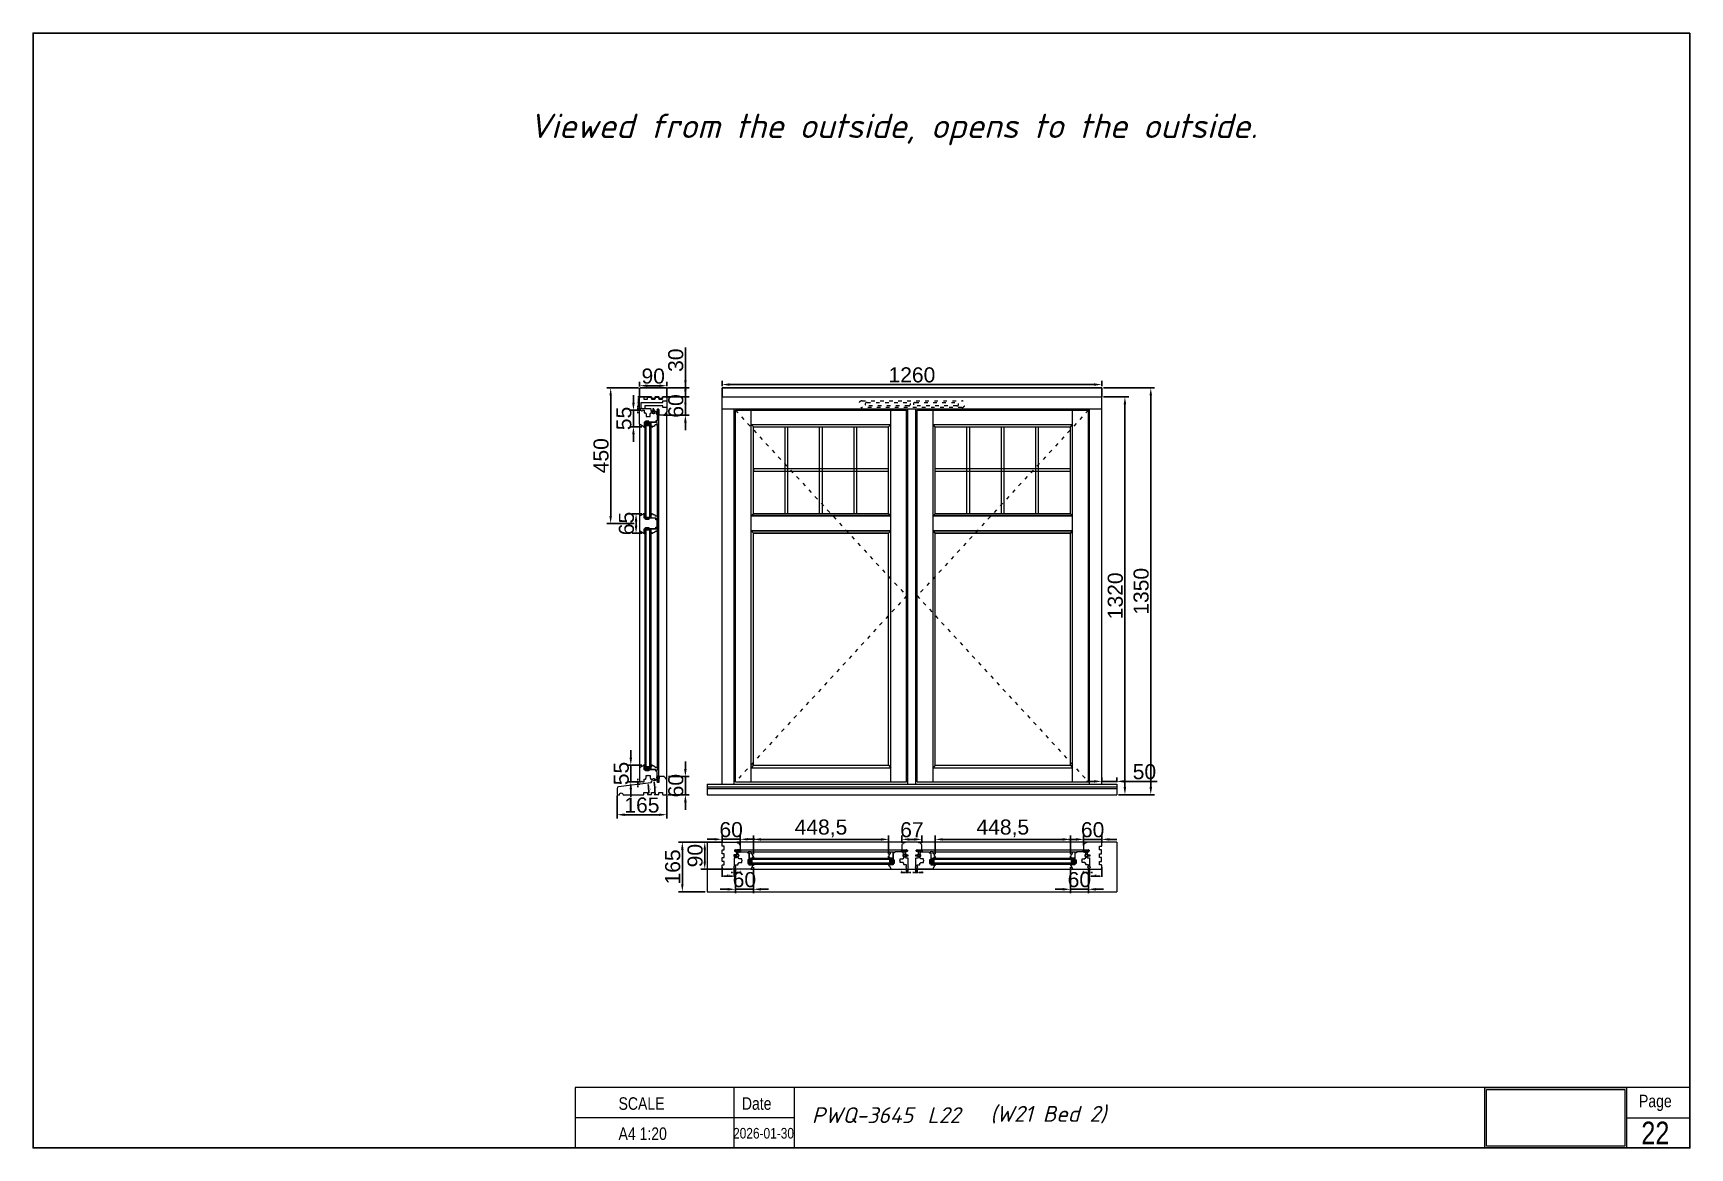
# Model space of a CAD drawing. Header units: millimetres. Extents: x 0 to 182016, y 11 to 3710.
# Drawn here: x 128767 to 134266, y 11 to 3710 of the extents above; entities that cross this region are included whole.
import ezdxf

# ---------------------------------------------------------------- set-up
doc = ezdxf.new("R2010")
doc.units = ezdxf.units.MM
doc.linetypes.add('ACAD_ISO03W100', pattern=[30, 12, -18])
for name, color, linetype, lineweight in [('Matmenys', 10, 'Continuous', 20), ('OTHER', 251, 'Continuous', 13), ('Stakta', 7, 'Continuous', 25), ('Testinės profilio linijos', 7, 'Continuous', 5)]:
    doc.layers.add(name, color=color, linetype=linetype, lineweight=lineweight)
doc.layers.add('Stiklo paketas', color=7, linetype='Continuous')
doc.styles.add('ROMANS', font='stylu.ttf', dxfattribs={"oblique": 15})
doc.styles.get("Standard").update_dxf_attribs({"font": 'arial.ttf'})
doc.dimstyles.new('2', dxfattribs={"dimscale": 2, "dimtxt": 2.5, "dimasz": 2.5, "dimexe": 1.25, "dimexo": 0.625, "dimtad": 1, "dimtxsty": 'Standard', "dimcen": 2.5, "dimadec": 0, "dimazin": 0, "dimtfac": 1, "dimtmove": 0, "dimatfit": 3, "dimfxl": 1, "dimarcsym": 0})
doc.dimstyles.new('Padidinti matmenys', dxfattribs={"dimscale": 10, "dimtxt": 5, "dimasz": 2.5, "dimexe": 1.25, "dimexo": 0.625, "dimtad": 1, "dimdec": 1, "dimtxsty": 'Standard', "dimcen": 2.5, "dimadec": 0, "dimazin": 0, "dimtfac": 1, "dimtdec": 1, "dimtmove": 0, "dimatfit": 3, "dimfxl": 1, "dimarcsym": 0})
picture_1 = doc.add_image_def('image1.jpeg', size_in_pixel=(1233, 506))

msp = doc.modelspace()

# ---------------------------------------------------------------- texts
at = {"lineweight": 0, "width": 0.8}
for s, p in [('SCALE', (130710.3306599, 137.2134153)), ('Date', (131119.7220369, 137.2134153)), ('Page', (134097.6373668, 145.6096254)), ('A4 1:20', (130710.3306599, 37.2009752))]:
    msp.add_text(s, height=41.62239482, dxfattribs=at).set_placement(p)
at = {"color": 1, "lineweight": 0, "width": 0.8}
msp.add_text('22', height=74.92031068, dxfattribs=at).set_placement((134105.3803589, 22.9923243))
at = {"lineweight": 0, "insert": (130413.3325798, 3443.1762634), "char_height": 80.838163663, "attachment_point": 1, "style": 'ROMANS'}
msp.add_mtext('{\\fISOCPEUR|b0|i0|c186|p34;Viewed from the outside, opens to the outside.}', dxfattribs=at)
at = {"color": 0, "lineweight": 0, "char_height": 52.538446824, "attachment_point": 1, "style": 'ROMANS'}
for s, insert, width in [('{\\fISOCPEUR|b0|i0|c186|p34;\\C256;L22 }', (131735.3866333, 145.8257351), 130.666239348), ('{\\fISOCPEUR|b0|i0|c186|p34;\\C256;(W21 Bed 2) }', (131944.4946078, 150.0321815), 1707.405476263)]:
    msp.add_mtext(s, dxfattribs=dict(at, insert=insert, width=width))

# ---------------------------------------------------------------- blocks, each defined once
blk = doc.blocks.new('Užsakymo nr')
at = {"color": 0, "lineweight": 0, "insert": (5198.7, 20217.8), "char_height": 52.538, "width": 1187.405, "attachment_point": 1, "style": 'ROMANS'}
blk.add_mtext('{\\fISOCPEUR|b0|i0|c0|p34;\\C256;PWQ-3645}', dxfattribs=at)
blk = doc.blocks.new('Date')
at = {"lineweight": 0, "width": 0.8}
blk.add_text('2026-01-30', height=35.38, dxfattribs=at).set_placement((4937.1, 20113.7))
blk = doc.blocks.new('*D1861')
at = {"layer": 'Defpoints', "color": 0, "transparency": 16777216}
for p in [(131054.1, 944.2), (131094.1, 938.7), (131094.1, 913)]:
    blk.add_point(p, dxfattribs=at)
at = {"layer": 'Matmenys', "color": 0, "lineweight": -2, "transparency": 16777216}
for p, q in [((131054.1, 942.9), (131054.1, 910.5)), ((131094.1, 937.4), (131094.1, 910.5)), ((131059.1, 913), (131089.1, 913))]:
    blk.add_line(p, q, dxfattribs=at)
at = {"layer": 'Matmenys', "color": 0, "transparency": 16777216}
for points in [[(131059.1, 913.8), (131059.1, 912.2), (131054.1, 913)], [(131089.1, 913.8), (131089.1, 912.2), (131094.1, 913)]]:
    blk.add_solid(points, dxfattribs=at)
at = {"layer": 'Matmenys', "color": 0, "lineweight": 5, "transparency": 16777216, "insert": (131074.1, 916.8), "char_height": 5, "attachment_point": 5}
blk.add_mtext('40', dxfattribs=at)
blk = doc.blocks.new('*D1862')
at = {"color": 0, "lineweight": -2, "transparency": 16777216}
for p, q in [((131054.1, 1023.4), (131054.1, 1047.5)), ((131114.1, 1014.9), (131114.1, 1047.5)), ((131029.1, 1035), (131004.1, 1035)), ((131054.1, 1035), (131114.1, 1035)), ((131139.1, 1035), (131164.1, 1035))]:
    blk.add_line(p, q, dxfattribs=at)
at = {"color": 0, "transparency": 16777216}
for points in [[(131029.1, 1039.2), (131029.1, 1030.9), (131054.1, 1035)], [(131139.1, 1039.2), (131139.1, 1030.9), (131114.1, 1035)]]:
    blk.add_solid(points, dxfattribs=at)
at = {"layer": 'Defpoints', "color": 0, "transparency": 16777216}
for p in [(131054.1, 1017.2), (131114.1, 1035), (131114.1, 1008.7)]:
    blk.add_point(p, dxfattribs=at)
at = {"color": 0, "lineweight": 5, "transparency": 16777216, "insert": (131084.1, 1066.8), "char_height": 50, "attachment_point": 5}
blk.add_mtext('60', dxfattribs=at)
blk = doc.blocks.new('*D1863')
at = {"color": 0, "lineweight": -2, "transparency": 16777216}
for p, q in [((131158.1, 942.9), (131158.1, 856.6)), ((131098.1, 932.7), (131098.1, 856.6)), ((131073.1, 869.1), (131048.1, 869.1)), ((131098.1, 869.1), (131158.1, 869.1)), ((131183.1, 869.1), (131208.1, 869.1))]:
    blk.add_line(p, q, dxfattribs=at)
at = {"color": 0, "transparency": 16777216}
for points in [[(131073.1, 873.2), (131073.1, 864.9), (131098.1, 869.1)], [(131183.1, 873.2), (131183.1, 864.9), (131158.1, 869.1)]]:
    blk.add_solid(points, dxfattribs=at)
at = {"layer": 'Defpoints', "color": 0, "transparency": 16777216}
for p in [(131098.1, 938.9), (131158.1, 949.2), (131158.1, 869.1)]:
    blk.add_point(p, dxfattribs=at)
at = {"color": 0, "lineweight": 5, "transparency": 16777216, "insert": (131128.1, 900.8), "char_height": 50, "attachment_point": 5}
blk.add_mtext('60', dxfattribs=at)
blk = doc.blocks.new('*D1864')
at = {"color": 0, "lineweight": -2, "transparency": 16777216}
for p, q in [((131050.8, 1025.7), (130984, 1025.7)), ((130996.5, 960.7), (130996.5, 1000.7)), ((131086.8, 935.7), (130984, 935.7))]:
    blk.add_line(p, q, dxfattribs=at)
at = {"color": 0, "transparency": 16777216}
for points in [[(130992.3, 1000.7), (131000.6, 1000.7), (130996.5, 1025.7)], [(130992.3, 960.7), (131000.6, 960.7), (130996.5, 935.7)]]:
    blk.add_solid(points, dxfattribs=at)
at = {"layer": 'Defpoints', "color": 0, "transparency": 16777216}
for p in [(130996.5, 1025.7), (131057.1, 1025.7), (131093.1, 935.7)]:
    blk.add_point(p, dxfattribs=at)
at = {"color": 0, "lineweight": 5, "transparency": 16777216, "insert": (130964.7, 980.7), "char_height": 50, "attachment_point": 5, "rotation": 90}
blk.add_mtext('90', dxfattribs=at)
blk = doc.blocks.new('*D1865')
at = {"layer": 'Defpoints', "color": 0, "transparency": 16777216}
for p in [(131094.1, 938.7), (131098.1, 938.9), (131098.1, 925.3)]:
    blk.add_point(p, dxfattribs=at)
at = {"layer": 'Matmenys', "color": 0, "lineweight": -2, "transparency": 16777216}
for p, q in [((131094.1, 937.4), (131094.1, 922.8)), ((131098.1, 937.7), (131098.1, 922.8)), ((131089.1, 925.3), (131084.1, 925.3)), ((131094.1, 925.3), (131098.1, 925.3)), ((131103.1, 925.3), (131117.5, 925.3))]:
    blk.add_line(p, q, dxfattribs=at)
at = {"layer": 'Matmenys', "color": 0, "transparency": 16777216}
for points in [[(131089.1, 926.1), (131089.1, 924.4), (131094.1, 925.3)], [(131103.1, 926.1), (131103.1, 924.4), (131098.1, 925.3)]]:
    blk.add_solid(points, dxfattribs=at)
at = {"layer": 'Matmenys', "color": 0, "lineweight": 5, "transparency": 16777216, "insert": (131114.5, 929), "char_height": 5, "attachment_point": 5}
blk.add_mtext('4', dxfattribs=at)
blk = doc.blocks.new('*D1866')
at = {"layer": 'Defpoints', "color": 0, "transparency": 16777216}
for p in [(132274, 938.7), (132314, 944.2), (132274, 913)]:
    blk.add_point(p, dxfattribs=at)
at = {"layer": 'Matmenys', "color": 0, "lineweight": -2, "transparency": 16777216}
for p, q in [((132274, 937.4), (132274, 910.5)), ((132314, 942.9), (132314, 910.5)), ((132309, 913), (132279, 913))]:
    blk.add_line(p, q, dxfattribs=at)
at = {"layer": 'Matmenys', "color": 0, "transparency": 16777216}
for points in [[(132279, 913.8), (132279, 912.2), (132274, 913)], [(132309, 913.8), (132309, 912.2), (132314, 913)]]:
    blk.add_solid(points, dxfattribs=at)
at = {"layer": 'Matmenys', "color": 0, "lineweight": 5, "transparency": 16777216, "insert": (132294, 916.8), "char_height": 5, "attachment_point": 5}
blk.add_mtext('40', dxfattribs=at)
blk = doc.blocks.new('*D1867')
at = {"color": 0, "lineweight": -2, "transparency": 16777216}
for p, q in [((132254, 1014.9), (132254, 1047.2)), ((132314, 1023.4), (132314, 1047.2)), ((132229, 1034.7), (132204, 1034.7)), ((132314, 1034.7), (132254, 1034.7)), ((132339, 1034.7), (132364, 1034.7))]:
    blk.add_line(p, q, dxfattribs=at)
at = {"color": 0, "transparency": 16777216}
for points in [[(132229, 1038.8), (132229, 1030.5), (132254, 1034.7)], [(132339, 1038.8), (132339, 1030.5), (132314, 1034.7)]]:
    blk.add_solid(points, dxfattribs=at)
at = {"layer": 'Defpoints', "color": 0, "transparency": 16777216}
for p in [(132254, 1034.7), (132254, 1008.7), (132314, 1017.2)]:
    blk.add_point(p, dxfattribs=at)
at = {"color": 0, "lineweight": 5, "transparency": 16777216, "insert": (132284, 1066.4), "char_height": 50, "attachment_point": 5}
blk.add_mtext('60', dxfattribs=at)
blk = doc.blocks.new('*D1868')
at = {"color": 0, "lineweight": -2, "transparency": 16777216}
for p, q in [((132210, 942.9), (132210, 856.6)), ((132270, 932.7), (132270, 856.6)), ((132185, 869.1), (132160, 869.1)), ((132270, 869.1), (132210, 869.1)), ((132295, 869.1), (132320, 869.1))]:
    blk.add_line(p, q, dxfattribs=at)
at = {"color": 0, "transparency": 16777216}
for points in [[(132185, 873.2), (132185, 864.9), (132210, 869.1)], [(132295, 873.2), (132295, 864.9), (132270, 869.1)]]:
    blk.add_solid(points, dxfattribs=at)
at = {"layer": 'Defpoints', "color": 0, "transparency": 16777216}
for p in [(132210, 949.2), (132270, 938.9), (132210, 869.1)]:
    blk.add_point(p, dxfattribs=at)
at = {"color": 0, "lineweight": 5, "transparency": 16777216, "insert": (132240, 900.8), "char_height": 50, "attachment_point": 5}
blk.add_mtext('60', dxfattribs=at)
blk = doc.blocks.new('*D1869')
at = {"layer": 'Defpoints', "color": 0, "transparency": 16777216}
for p in [(132270, 938.7), (132274, 938.7), (132270, 925.3)]:
    blk.add_point(p, dxfattribs=at)
at = {"layer": 'Matmenys', "color": 0, "lineweight": -2, "transparency": 16777216}
for p, q in [((132270, 937.4), (132270, 922.8)), ((132274, 937.4), (132274, 922.8)), ((132265, 925.3), (132250.6, 925.3)), ((132274, 925.3), (132270, 925.3)), ((132279, 925.3), (132284, 925.3))]:
    blk.add_line(p, q, dxfattribs=at)
at = {"layer": 'Matmenys', "color": 0, "transparency": 16777216}
for points in [[(132265, 926.1), (132265, 924.4), (132270, 925.3)], [(132279, 926.1), (132279, 924.4), (132274, 925.3)]]:
    blk.add_solid(points, dxfattribs=at)
at = {"layer": 'Matmenys', "color": 0, "lineweight": 5, "transparency": 16777216, "insert": (132253.6, 929), "char_height": 5, "attachment_point": 5}
blk.add_mtext('4', dxfattribs=at)
blk = doc.blocks.new('*D1870')
at = {"color": 0, "lineweight": -2, "transparency": 16777216}
for p, q in [((131054.1, 2539.3), (131054.1, 2556.7)), ((131079.1, 2544.2), (132289, 2544.2)), ((132314, 2539.3), (132314, 2556.7))]:
    blk.add_line(p, q, dxfattribs=at)
at = {"color": 0, "transparency": 16777216}
for points in [[(131079.1, 2548.4), (131079.1, 2540), (131054.1, 2544.2)], [(132289, 2548.4), (132289, 2540), (132314, 2544.2)]]:
    blk.add_solid(points, dxfattribs=at)
at = {"layer": 'Defpoints', "color": 0, "transparency": 16777216}
for p in [(131054.1, 2533.1), (132314, 2544.2), (132314, 2533.1)]:
    blk.add_point(p, dxfattribs=at)
at = {"color": 0, "lineweight": 5, "transparency": 16777216, "insert": (131684.1, 2576), "char_height": 50, "attachment_point": 5}
blk.add_mtext('1260', dxfattribs=at)
blk = doc.blocks.new('*D1871')
at = {"color": 0, "lineweight": -2, "transparency": 16777216}
for p, q in [((132320.3, 2503.1), (132403.7, 2503.1)), ((132391.2, 2478.1), (132391.2, 1208)), ((132370.3, 1183), (132403.7, 1183))]:
    blk.add_line(p, q, dxfattribs=at)
at = {"color": 0, "transparency": 16777216}
for points in [[(132387, 2478.1), (132395.3, 2478.1), (132391.2, 2503.1)], [(132387, 1208), (132395.3, 1208), (132391.2, 1183)]]:
    blk.add_solid(points, dxfattribs=at)
at = {"layer": 'Defpoints', "color": 0, "transparency": 16777216}
for p in [(132314, 2503.1), (132364, 1183), (132391.2, 1183)]:
    blk.add_point(p, dxfattribs=at)
at = {"color": 0, "lineweight": 5, "transparency": 16777216, "insert": (132359.4, 1843), "char_height": 50, "attachment_point": 5, "rotation": 90}
blk.add_mtext('1320', dxfattribs=at)
blk = doc.blocks.new('*D2125')
at = {"color": 0, "lineweight": -2, "transparency": 16777216}
for p, q in [((130997.8, 1025.7), (130909.6, 1025.7)), ((130922.1, 1000.7), (130922.1, 885.7)), ((130997.8, 860.7), (130909.6, 860.7))]:
    blk.add_line(p, q, dxfattribs=at)
at = {"color": 0, "transparency": 16777216}
for points in [[(130917.9, 1000.7), (130926.2, 1000.7), (130922.1, 1025.7)], [(130917.9, 885.7), (130926.2, 885.7), (130922.1, 860.7)]]:
    blk.add_solid(points, dxfattribs=at)
at = {"layer": 'Defpoints', "color": 0, "transparency": 16777216}
for p in [(131004.1, 1025.7), (130922.1, 860.7), (131004.1, 860.7)]:
    blk.add_point(p, dxfattribs=at)
at = {"color": 0, "lineweight": 5, "transparency": 16777216, "insert": (130890.3, 943.2), "char_height": 50, "attachment_point": 5, "rotation": 90}
blk.add_mtext('165', dxfattribs=at)
blk = doc.blocks.new('*D1872')
at = {"layer": 'Defpoints', "color": 0, "transparency": 16777216}
for p in [(131697.6, 938.7), (131701.6, 938.7), (131697.6, 925.3)]:
    blk.add_point(p, dxfattribs=at)
at = {"layer": 'Matmenys', "color": 0, "lineweight": -2, "transparency": 16777216}
for p, q in [((131697.6, 937.4), (131697.6, 922.8)), ((131701.6, 937.4), (131701.6, 922.8)), ((131692.6, 925.3), (131687.6, 925.3)), ((131697.6, 925.3), (131701.6, 925.3)), ((131706.6, 925.3), (131721, 925.3))]:
    blk.add_line(p, q, dxfattribs=at)
at = {"layer": 'Matmenys', "color": 0, "transparency": 16777216}
for points in [[(131692.6, 926.2), (131692.6, 924.5), (131697.6, 925.3)], [(131706.6, 926.2), (131706.6, 924.5), (131701.6, 925.3)]]:
    blk.add_solid(points, dxfattribs=at)
at = {"layer": 'Matmenys', "color": 0, "transparency": 16777216, "insert": (131718, 929.1), "char_height": 5, "attachment_point": 5}
blk.add_mtext('4', dxfattribs=at)
blk = doc.blocks.new('*D1873')
at = {"layer": 'Defpoints', "color": 0, "transparency": 16777216}
for p in [(131666.6, 938.7), (131670.6, 938.7), (131670.6, 925.3)]:
    blk.add_point(p, dxfattribs=at)
at = {"layer": 'Matmenys', "color": 0, "lineweight": -2, "transparency": 16777216}
for p, q in [((131666.6, 937.4), (131666.6, 922.8)), ((131670.6, 937.4), (131670.6, 922.8)), ((131661.6, 925.3), (131647.2, 925.3)), ((131670.6, 925.3), (131666.6, 925.3)), ((131675.6, 925.3), (131680.6, 925.3))]:
    blk.add_line(p, q, dxfattribs=at)
at = {"layer": 'Matmenys', "color": 0, "transparency": 16777216}
for points in [[(131661.6, 926.2), (131661.6, 924.5), (131666.6, 925.3)], [(131675.6, 926.2), (131675.6, 924.5), (131670.6, 925.3)]]:
    blk.add_solid(points, dxfattribs=at)
at = {"layer": 'Matmenys', "color": 0, "transparency": 16777216, "insert": (131650.1, 929.1), "char_height": 5, "attachment_point": 5}
blk.add_mtext('4', dxfattribs=at)
blk = doc.blocks.new('*D1874')
at = {"layer": 'Defpoints', "color": 0, "transparency": 16777216}
for p in [(130788.9, 2503.1), (130776.5, 2463.1), (130783.4, 2463.1)]:
    blk.add_point(p, dxfattribs=at)
at = {"layer": 'Matmenys', "color": 0, "lineweight": -2, "transparency": 16777216}
for p, q in [((130787.6, 2503.1), (130774, 2503.1)), ((130776.5, 2498.1), (130776.5, 2468.1)), ((130782.1, 2463.1), (130774, 2463.1))]:
    blk.add_line(p, q, dxfattribs=at)
at = {"layer": 'Matmenys', "color": 0, "transparency": 16777216}
for points in [[(130775.7, 2498.1), (130777.3, 2498.1), (130776.5, 2503.1)], [(130775.7, 2468.1), (130777.3, 2468.1), (130776.5, 2463.1)]]:
    blk.add_solid(points, dxfattribs=at)
at = {"layer": 'Matmenys', "color": 0, "lineweight": 5, "transparency": 16777216, "insert": (130772.7, 2483.1), "char_height": 5, "attachment_point": 5, "rotation": 90}
blk.add_mtext('40', dxfattribs=at)
blk = doc.blocks.new('*D1875')
at = {"color": 0, "lineweight": -2, "transparency": 16777216}
for p, q in [((130932.2, 2528.1), (130932.2, 2553.1)), ((130868.1, 2503.1), (130944.7, 2503.1)), ((130932.2, 2503.1), (130932.2, 2443.1)), ((130859.6, 2443.1), (130944.7, 2443.1)), ((130932.2, 2418.1), (130932.2, 2393.1))]:
    blk.add_line(p, q, dxfattribs=at)
at = {"color": 0, "transparency": 16777216}
for points in [[(130928.1, 2528.1), (130936.4, 2528.1), (130932.2, 2503.1)], [(130928.1, 2418.1), (130936.4, 2418.1), (130932.2, 2443.1)]]:
    blk.add_solid(points, dxfattribs=at)
at = {"layer": 'Defpoints', "color": 0, "transparency": 16777216}
for p in [(130861.9, 2503.1), (130853.4, 2443.1), (130932.2, 2443.1)]:
    blk.add_point(p, dxfattribs=at)
at = {"color": 0, "lineweight": 5, "transparency": 16777216, "insert": (130900.5, 2473.1), "char_height": 50, "attachment_point": 5, "rotation": 90}
blk.add_mtext('60', dxfattribs=at)
blk = doc.blocks.new('*D1876')
at = {"color": 0, "lineweight": -2, "transparency": 16777216}
for p, q in [((130759.8, 2484.1), (130759.8, 2509.1)), ((130785.9, 2459.1), (130747.3, 2459.1)), ((130759.8, 2404.1), (130759.8, 2459.1)), ((130787.6, 2404.1), (130747.3, 2404.1)), ((130759.8, 2379.1), (130759.8, 2354.1))]:
    blk.add_line(p, q, dxfattribs=at)
at = {"color": 0, "transparency": 16777216}
for points in [[(130755.6, 2484.1), (130764, 2484.1), (130759.8, 2459.1)], [(130755.6, 2379.1), (130764, 2379.1), (130759.8, 2404.1)]]:
    blk.add_solid(points, dxfattribs=at)
at = {"layer": 'Defpoints', "color": 0, "transparency": 16777216}
for p in [(130759.8, 2459.1), (130792.1, 2459.1), (130793.9, 2404.1)]:
    blk.add_point(p, dxfattribs=at)
at = {"color": 0, "lineweight": 5, "transparency": 16777216, "insert": (130728.1, 2431.6), "char_height": 50, "attachment_point": 5, "rotation": 90}
blk.add_mtext('55', dxfattribs=at)
blk = doc.blocks.new('*D1877')
at = {"color": 0, "lineweight": -2, "transparency": 16777216}
for p, q in [((130780.4, 2537.3), (130780.4, 2552.7)), ((130805.4, 2540.2), (130845.4, 2540.2)), ((130870.4, 2538.5), (130870.4, 2552.7))]:
    blk.add_line(p, q, dxfattribs=at)
at = {"color": 0, "transparency": 16777216}
for points in [[(130805.4, 2544.4), (130805.4, 2536.1), (130780.4, 2540.2)], [(130845.4, 2544.4), (130845.4, 2536.1), (130870.4, 2540.2)]]:
    blk.add_solid(points, dxfattribs=at)
at = {"layer": 'Defpoints', "color": 0, "transparency": 16777216}
for p in [(130780.4, 2531.1), (130870.4, 2540.2), (130870.4, 2532.2)]:
    blk.add_point(p, dxfattribs=at)
at = {"color": 0, "lineweight": 5, "transparency": 16777216, "insert": (130825.4, 2572), "char_height": 50, "attachment_point": 5}
blk.add_mtext('90', dxfattribs=at)
blk = doc.blocks.new('*D1878')
at = {"layer": 'Defpoints', "color": 0, "transparency": 16777216}
for p in [(130774.2, 2459.1), (130783.4, 2463.1), (130783.6, 2459.1)]:
    blk.add_point(p, dxfattribs=at)
at = {"layer": 'Matmenys', "color": 0, "lineweight": -2, "transparency": 16777216}
for p, q in [((130782.1, 2463.1), (130771.7, 2463.1)), ((130782.4, 2459.1), (130771.7, 2459.1)), ((130774.2, 2468.1), (130774.2, 2473.1)), ((130774.2, 2463.1), (130774.2, 2459.1)), ((130774.2, 2454.1), (130774.2, 2449.1))]:
    blk.add_line(p, q, dxfattribs=at)
at = {"layer": 'Matmenys', "color": 0, "transparency": 16777216}
for points in [[(130773.4, 2468.1), (130775, 2468.1), (130774.2, 2463.1)], [(130773.4, 2454.1), (130775, 2454.1), (130774.2, 2459.1)]]:
    blk.add_solid(points, dxfattribs=at)
at = {"layer": 'Matmenys', "color": 0, "lineweight": 5, "transparency": 16777216, "insert": (130770.4, 2461.1), "char_height": 5, "attachment_point": 5, "rotation": 90}
blk.add_mtext('4', dxfattribs=at)
blk = doc.blocks.new('*D1879')
at = {"color": 0, "lineweight": -2, "transparency": 16777216}
for p, q in [((130932.2, 1268), (130932.2, 1293)), ((130875.6, 1243), (130944.7, 1243)), ((130932.2, 1243), (130932.2, 1183)), ((130873.6, 1183), (130944.7, 1183)), ((130932.2, 1158), (130932.2, 1133))]:
    blk.add_line(p, q, dxfattribs=at)
at = {"color": 0, "transparency": 16777216}
for points in [[(130928.1, 1268), (130936.4, 1268), (130932.2, 1243)], [(130928.1, 1158), (130936.4, 1158), (130932.2, 1183)]]:
    blk.add_solid(points, dxfattribs=at)
at = {"layer": 'Defpoints', "color": 0, "transparency": 16777216}
for p in [(130869.4, 1243), (130867.4, 1183), (130932.2, 1183)]:
    blk.add_point(p, dxfattribs=at)
at = {"color": 0, "lineweight": 5, "transparency": 16777216, "insert": (130900.5, 1213), "char_height": 50, "attachment_point": 5, "rotation": 90}
blk.add_mtext('60', dxfattribs=at)
blk = doc.blocks.new('*D1880')
at = {"color": 0, "lineweight": -2, "transparency": 16777216}
for p, q in [((130705.4, 1179.8), (130705.4, 1104.1)), ((130870.4, 1179.8), (130870.4, 1104.1)), ((130845.4, 1116.6), (130730.4, 1116.6))]:
    blk.add_line(p, q, dxfattribs=at)
at = {"color": 0, "transparency": 16777216}
for points in [[(130730.4, 1120.7), (130730.4, 1112.4), (130705.4, 1116.6)], [(130845.4, 1120.7), (130845.4, 1112.4), (130870.4, 1116.6)]]:
    blk.add_solid(points, dxfattribs=at)
at = {"layer": 'Defpoints', "color": 0, "transparency": 16777216}
for p in [(130705.4, 1186), (130870.4, 1186), (130705.4, 1116.6)]:
    blk.add_point(p, dxfattribs=at)
at = {"color": 0, "lineweight": 5, "transparency": 16777216, "insert": (130787.9, 1148.3), "char_height": 50, "attachment_point": 5}
blk.add_mtext('165', dxfattribs=at)
blk = doc.blocks.new('*D1883')
at = {"layer": 'Defpoints', "color": 0, "transparency": 16777216}
for p in [(130774.2, 1218.4), (130782.1, 1218.4), (130783.8, 1225.8)]:
    blk.add_point(p, dxfattribs=at)
at = {"layer": 'Matmenys', "color": 0, "lineweight": -2, "transparency": 16777216}
for p, q in [((130782.6, 1225.8), (130771.7, 1225.8)), ((130780.9, 1218.4), (130771.7, 1218.4)), ((130774.2, 1230.8), (130774.2, 1235.8)), ((130774.2, 1225.8), (130774.2, 1218.4)), ((130774.2, 1213.4), (130774.2, 1208.4))]:
    blk.add_line(p, q, dxfattribs=at)
at = {"layer": 'Matmenys', "color": 0, "transparency": 16777216}
for points in [[(130773.4, 1230.8), (130775, 1230.8), (130774.2, 1225.8)], [(130773.4, 1213.4), (130775, 1213.4), (130774.2, 1218.4)]]:
    blk.add_solid(points, dxfattribs=at)
at = {"layer": 'Matmenys', "color": 0, "lineweight": 5, "transparency": 16777216, "insert": (130770, 1222.1), "char_height": 5, "attachment_point": 5, "rotation": 90}
blk.add_mtext('7,45', dxfattribs=at)
blk = doc.blocks.new('*D1884')
at = {"layer": 'Defpoints', "color": 0, "transparency": 16777216}
for p in [(130782.1, 1218.4), (130817.5, 1222.7), (130807.4, 1183.2), (130810.6, 1196), (130818.4, 1183.2)]:
    blk.add_point(p, dxfattribs=at)
at = {"layer": 'Matmenys', "color": 0, "lineweight": -2, "transparency": 16777216}
blk.add_arc((130495.9, 1183.2), 315, 0.9094, 6.0906, dxfattribs=at)
at = {"layer": 'Matmenys', "color": 0, "transparency": 16777216}
for points in [[(130808.3, 1216.5), (130809.9, 1216.7), (130808.5, 1221.6)], [(130811.7, 1188.2), (130810, 1188.2), (130810.9, 1183.2)]]:
    blk.add_solid(points, dxfattribs=at)
at = {"layer": 'Matmenys', "color": 0, "lineweight": 5, "transparency": 16777216, "insert": (130814, 1202.7), "char_height": 5, "attachment_point": 5, "rotation": 273.5}
blk.add_mtext('7°', dxfattribs=at)
blk = doc.blocks.new('*D1885')
at = {"layer": 'Defpoints', "color": 0, "transparency": 16777216}
for p in [(130819.3, 1228.3), (130839.8, 1230.8), (130830.7, 1198.6), (130832.4, 1183.2), (130843.4, 1183.2)]:
    blk.add_point(p, dxfattribs=at)
at = {"layer": 'Matmenys', "color": 0, "lineweight": -2, "transparency": 16777216}
blk.add_line((130831.1, 1183.2), (130828.6, 1183.2), dxfattribs=at)
blk.add_arc((130452.2, 1183.2), 378.8, 0.7562, 6.2438, dxfattribs=at)
at = {"layer": 'Matmenys', "color": 0, "transparency": 16777216}
for points in [[(130828, 1224.3), (130829.6, 1224.5), (130828.2, 1229.4)], [(130831.9, 1188.2), (130830.2, 1188.2), (130831.1, 1183.2)]]:
    blk.add_solid(points, dxfattribs=at)
at = {"layer": 'Matmenys', "color": 0, "lineweight": 5, "transparency": 16777216, "insert": (130834.1, 1206.6), "char_height": 5, "attachment_point": 5, "rotation": 273.5}
blk.add_mtext('7°', dxfattribs=at)
blk = doc.blocks.new('*D2128')
at = {"color": 0, "lineweight": -2, "transparency": 16777216}
for p, q in [((130751, 1305.8), (130751, 1330.8)), ((130787.6, 1280.8), (130738.5, 1280.8)), ((130751, 1225.8), (130751, 1280.8)), ((130775.1, 1225.8), (130738.5, 1225.8)), ((130751, 1200.8), (130751, 1175.8))]:
    blk.add_line(p, q, dxfattribs=at)
at = {"color": 0, "transparency": 16777216}
for points in [[(130746.9, 1305.8), (130755.2, 1305.8), (130751, 1280.8)], [(130746.9, 1200.8), (130755.2, 1200.8), (130751, 1225.8)]]:
    blk.add_solid(points, dxfattribs=at)
at = {"layer": 'Defpoints', "color": 0, "transparency": 16777216}
for p in [(130751, 1280.8), (130793.9, 1280.8), (130781.4, 1225.8)]:
    blk.add_point(p, dxfattribs=at)
at = {"color": 0, "lineweight": 5, "transparency": 16777216, "insert": (130719.4, 1253.3), "char_height": 50, "attachment_point": 5, "rotation": 90}
blk.add_mtext('55', dxfattribs=at)
blk = doc.blocks.new('*D1886')
at = {"color": 0, "lineweight": -2, "transparency": 16777216}
for p, q in [((131158.1, 985.4), (131158.1, 1047.2)), ((131606.6, 985.4), (131606.6, 1047.2)), ((131183.1, 1034.7), (131581.6, 1034.7))]:
    blk.add_line(p, q, dxfattribs=at)
at = {"color": 0, "transparency": 16777216}
for points in [[(131183.1, 1038.8), (131183.1, 1030.5), (131158.1, 1034.7)], [(131581.6, 1038.8), (131581.6, 1030.5), (131606.6, 1034.7)]]:
    blk.add_solid(points, dxfattribs=at)
at = {"layer": 'Defpoints', "color": 0, "transparency": 16777216}
for p in [(131606.6, 1034.7), (131158.1, 979.2), (131606.6, 979.2)]:
    blk.add_point(p, dxfattribs=at)
at = {"color": 0, "lineweight": 5, "transparency": 16777216, "insert": (131382.3, 1071), "char_height": 50, "attachment_point": 5}
blk.add_mtext('448,5', dxfattribs=at)
blk = doc.blocks.new('*D1887')
at = {"color": 0, "lineweight": -2, "transparency": 16777216}
for p, q in [((131761.6, 985.4), (131761.6, 1047.2)), ((132210, 985.4), (132210, 1047.2)), ((131786.6, 1034.7), (132185, 1034.7))]:
    blk.add_line(p, q, dxfattribs=at)
at = {"color": 0, "transparency": 16777216}
for points in [[(131786.6, 1038.8), (131786.6, 1030.5), (131761.6, 1034.7)], [(132185, 1038.8), (132185, 1030.5), (132210, 1034.7)]]:
    blk.add_solid(points, dxfattribs=at)
at = {"layer": 'Defpoints', "color": 0, "transparency": 16777216}
for p in [(132210, 1034.7), (131761.6, 979.2), (132210, 979.2)]:
    blk.add_point(p, dxfattribs=at)
at = {"color": 0, "lineweight": 5, "transparency": 16777216, "insert": (131985.8, 1071), "char_height": 50, "attachment_point": 5}
blk.add_mtext('448,5', dxfattribs=at)
blk = doc.blocks.new('*D2129')
at = {"color": 0, "lineweight": -2, "transparency": 16777216}
for p, q in [((131650.6, 1022.9), (131650.6, 1047.2)), ((131717.6, 1022.9), (131717.6, 1047.2)), ((131675.6, 1034.7), (131692.6, 1034.7))]:
    blk.add_line(p, q, dxfattribs=at)
at = {"color": 0, "transparency": 16777216}
for points in [[(131675.6, 1038.8), (131675.6, 1030.5), (131650.6, 1034.7)], [(131692.6, 1038.8), (131692.6, 1030.5), (131717.6, 1034.7)]]:
    blk.add_solid(points, dxfattribs=at)
at = {"layer": 'Defpoints', "color": 0, "transparency": 16777216}
for p in [(131650.6, 1016.7), (131717.6, 1034.7), (131717.6, 1016.7)]:
    blk.add_point(p, dxfattribs=at)
at = {"color": 0, "lineweight": 5, "transparency": 16777216, "insert": (131684.1, 1066.4), "char_height": 50, "attachment_point": 5}
blk.add_mtext('67', dxfattribs=at)
blk = doc.blocks.new('*D2135')
at = {"color": 0, "lineweight": -2, "ltscale": 0.1, "transparency": 16777216}
for p, q in [((132289, 1227.2), (132264, 1227.2)), ((132314, 1224.6), (132314, 1239.7)), ((132314, 1227.2), (132364, 1227.2)), ((132364, 1224.6), (132364, 1239.7)), ((132389, 1227.2), (132498, 1227.2))]:
    blk.add_line(p, q, dxfattribs=at)
at = {"color": 0, "ltscale": 0.1, "transparency": 16777216}
for points in [[(132289, 1231.4), (132289, 1223), (132314, 1227.2)], [(132389, 1231.4), (132389, 1223), (132364, 1227.2)]]:
    blk.add_solid(points, dxfattribs=at)
at = {"layer": 'Defpoints', "color": 0, "ltscale": 0.1, "transparency": 16777216}
for p in [(132314, 1218.4), (132364, 1227.2), (132364, 1218.4)]:
    blk.add_point(p, dxfattribs=at)
at = {"color": 0, "ltscale": 0.1, "transparency": 16777216, "insert": (132456, 1259), "char_height": 50, "attachment_point": 5}
blk.add_mtext('50', dxfattribs=at)
blk = doc.blocks.new('*D2136')
at = {"color": 0, "lineweight": -2, "ltscale": 0.1, "transparency": 16777216}
for p, q in [((130932.2, 2558.1), (130932.2, 2667)), ((130872.3, 2533.1), (130944.7, 2533.1)), ((130932.2, 2503.1), (130932.2, 2533.1)), ((130872.3, 2503.1), (130944.7, 2503.1)), ((130932.2, 2478.1), (130932.2, 2453.1))]:
    blk.add_line(p, q, dxfattribs=at)
at = {"color": 0, "ltscale": 0.1, "transparency": 16777216}
for points in [[(130928.1, 2558.1), (130936.4, 2558.1), (130932.2, 2533.1)], [(130928.1, 2478.1), (130936.4, 2478.1), (130932.2, 2503.1)]]:
    blk.add_solid(points, dxfattribs=at)
at = {"layer": 'Defpoints', "color": 0, "ltscale": 0.1, "transparency": 16777216}
for p in [(130866, 2533.1), (130932.2, 2533.1), (130866, 2503.1)]:
    blk.add_point(p, dxfattribs=at)
at = {"color": 0, "ltscale": 0.1, "transparency": 16777216, "insert": (130900.4, 2625), "char_height": 50, "attachment_point": 5, "rotation": 90}
blk.add_mtext('30', dxfattribs=at)
blk = doc.blocks.new('*D2137')
at = {"color": 0, "lineweight": -2, "ltscale": 0.1, "transparency": 16777216}
for p, q in [((132320.3, 2533.1), (132489.5, 2533.1)), ((132477, 2508.1), (132477, 1208)), ((132370.3, 1183), (132489.5, 1183))]:
    blk.add_line(p, q, dxfattribs=at)
at = {"color": 0, "ltscale": 0.1, "transparency": 16777216}
for points in [[(132472.9, 2508.1), (132481.2, 2508.1), (132477, 2533.1)], [(132472.9, 1208), (132481.2, 1208), (132477, 1183)]]:
    blk.add_solid(points, dxfattribs=at)
at = {"layer": 'Defpoints', "color": 0, "ltscale": 0.1, "transparency": 16777216}
for p in [(132314, 2533.1), (132364, 1183), (132477, 1183)]:
    blk.add_point(p, dxfattribs=at)
at = {"color": 0, "ltscale": 0.1, "transparency": 16777216, "insert": (132445.2, 1858), "char_height": 50, "attachment_point": 5, "rotation": 90}
blk.add_mtext('1350', dxfattribs=at)
blk = doc.blocks.new('tv')
at = {"linetype": 'ACAD_ISO03W100', "lineweight": 5}
for p, q in [((29400.1, 41533.7), (29731.1, 41533.7)), ((29731.1, 41511.7), (29400.1, 41511.7))]:
    blk.add_line(p, q, dxfattribs=at)
for points in [[(29416.6, 41528.7), (29554.6, 41528.7, -1), (29554.6, 41516.7), (29416.6, 41516.7, -1)], [(29576.6, 41516.7, -1), (29576.6, 41528.7), (29714.6, 41528.7, -1), (29714.6, 41516.7)]]:
    blk.add_lwpolyline(points, format="xyb", close=True, dxfattribs=at)
for centre, start, end in [((29400.1, 41522.7), 90, 270), ((29731.1, 41522.7), 270, 90)]:
    blk.add_arc(centre, 11, start, end, dxfattribs=at)
blk = doc.blocks.new('*D2138')
at = {"color": 0, "lineweight": -2, "ltscale": 0.1, "transparency": 16777216}
for p, q in [((130787.6, 2115.5), (130756, 2115.5)), ((130768.5, 2075.5), (130768.5, 2090.5)), ((130787.6, 2050.5), (130756, 2050.5))]:
    blk.add_line(p, q, dxfattribs=at)
at = {"color": 0, "ltscale": 0.1, "transparency": 16777216}
for points in [[(130764.3, 2090.5), (130772.7, 2090.5), (130768.5, 2115.5)], [(130764.3, 2075.5), (130772.7, 2075.5), (130768.5, 2050.5)]]:
    blk.add_solid(points, dxfattribs=at)
at = {"layer": 'Defpoints', "color": 0, "ltscale": 0.1, "transparency": 16777216}
for p in [(130768.5, 2115.5), (130793.9, 2115.5), (130793.9, 2050.5)]:
    blk.add_point(p, dxfattribs=at)
at = {"color": 0, "ltscale": 0.1, "transparency": 16777216, "insert": (130736.7, 2083), "char_height": 50, "attachment_point": 5, "rotation": 90}
blk.add_mtext('65', dxfattribs=at)
blk = doc.blocks.new('*D2139')
at = {"color": 0, "lineweight": -2, "ltscale": 0.1, "transparency": 16777216}
for p, q in [((130776.1, 2533.1), (130671.7, 2533.1)), ((130684.2, 2108), (130684.2, 2508.1)), ((130762.2, 2083), (130671.7, 2083))]:
    blk.add_line(p, q, dxfattribs=at)
at = {"color": 0, "ltscale": 0.1, "transparency": 16777216}
for points in [[(130680, 2508.1), (130688.3, 2508.1), (130684.2, 2533.1)], [(130680, 2108), (130688.3, 2108), (130684.2, 2083)]]:
    blk.add_solid(points, dxfattribs=at)
at = {"layer": 'Defpoints', "color": 0, "ltscale": 0.1, "transparency": 16777216}
for p in [(130684.2, 2533.1), (130782.4, 2533.1), (130768.5, 2083)]:
    blk.add_point(p, dxfattribs=at)
at = {"color": 0, "ltscale": 0.1, "transparency": 16777216, "insert": (130652.4, 2308), "char_height": 50, "attachment_point": 5, "rotation": 90}
blk.add_mtext('450', dxfattribs=at)

# ---------------------------------------------------------------- dimensions: what is measured, and where the dimension line sits
at = {"color": 1, "ltscale": 0.1}
for base, p1, p2, picture, middle in [((130932.2380847, 2533.0507674), (130866.0343775, 2503.0507674), (130866.0343775, 2533.0507674), '*D2136', (130900.4423821, 2625.0101808)), ((130684.1754724, 2533.0507674), (130768.494739, 2083.0275474), (130782.3788658, 2533.0507674), '*D2139', (130652.396823, 2308.0391574)), ((132477.0371586, 1183.0203183), (132314.0415457, 2533.0507674), (132364.0415457, 1183.0203183), '*D2137', (132445.241456, 1858.0355428))]:
    dim = msp.add_linear_dim(base=base, p1=p1, p2=p2, angle=90, dimstyle='Padidinti matmenys', dxfattribs=at)
    dim.commit()
    dim.dimension.update_dxf_attribs({"geometry": picture, "text_midpoint": middle})
at = {"color": 1, "lineweight": 5}
for base, p1, p2, picture, middle in [((130870.3788658, 2540.2216612), (130780.3788658, 2531.0507674), (130870.3788658, 2532.2020781), '*D1877', (130825.3788658, 2540.2216612)), ((131717.5526489, 1034.6629694), (131650.5526489, 1016.6614273), (131717.5526489, 1016.6614273), '*D2129', (131684.0526489, 1034.6629694)), ((132254.0415457, 1034.6629694), (132314.0415457, 1017.1701923), (132254.0415457, 1008.6701923), '*D1867', (132284.0415457, 1034.6629694)), ((132210.0415457, 869.0604594), (132270.0415457, 938.9201923), (132210.0415457, 949.1701923), '*D1868', (132240.0415457, 869.0604594))]:
    dim = msp.add_linear_dim(base=base, p1=p1, p2=p2, dimstyle='Padidinti matmenys', dxfattribs=at)
    dim.commit()
    dim.dimension.update_dxf_attribs({"geometry": picture, "text_midpoint": middle, "dimtype": 160})
for base, p1, p2, picture, middle in [((132314.0415457, 2544.1892676), (131054.0637518, 2533.0507674), (132314.0415457, 2533.0507674), '*D1870', (131684.0526488, 2575.967917)), ((130705.370103, 1116.5546594), (130870.370103, 1186.0203183), (130705.370103, 1186.0203183), '*D1880', (130787.870103, 1148.3333088)), ((131606.5526489, 1034.6629694), (131158.0637522, 979.1701923), (131606.5526489, 979.1701923), '*D1886', (131382.3082005, 1070.9607184)), ((132210.0415457, 1034.6629694), (131761.552649, 979.1701923), (132210.0415457, 979.1701923), '*D1887', (131985.7970973, 1070.9607184))]:
    dim = msp.add_linear_dim(base=base, p1=p1, p2=p2, dimstyle='Padidinti matmenys', dxfattribs=at)
    dim.commit()
    dim.dimension.update_dxf_attribs({"geometry": picture, "text_midpoint": middle})
for base, p1, p2, angle, picture, middle in [((130932.2380847, 2443.0507671), (130861.8701008, 2503.0507671), (130853.3701008, 2443.0507671), 90, '*D1875', (130932.2380847, 2473.0507671)), ((130759.7985973, 2459.0507671), (130793.8701008, 2404.0507671), (130792.1201008, 2459.0507671), 90, '*D1876', (130759.7985973, 2431.5507671)), ((130751.029164, 1280.8203183), (130781.3701008, 1225.8203183), (130793.8744833, 1280.8203183), 90, '*D2128', (130751.029164, 1253.3203183)), ((130932.2380847, 1183.0203183), (130869.3701008, 1243.0203183), (130867.370103, 1183.0203183), 90, '*D1879', (130932.2380847, 1213.0203183)), ((131114.0637522, 1035.0371984), (131054.0637522, 1017.1701923), (131114.0637522, 1008.6701923), 180, '*D1862', (131084.0637522, 1035.0371984)), ((130996.4662702, 1025.6701923), (131093.0637522, 935.6701923), (131057.0637522, 1025.6701923), 90, '*D1864', (130996.4662702, 980.6701923)), ((131158.0637522, 869.0604594), (131098.0637522, 938.9201923), (131158.0637522, 949.1701923), 180, '*D1863', (131128.0637522, 869.0604594))]:
    dim = msp.add_linear_dim(base=base, p1=p1, p2=p2, angle=angle, dimstyle='Padidinti matmenys', dxfattribs=at)
    dim.commit()
    dim.dimension.update_dxf_attribs({"geometry": picture, "text_midpoint": middle, "dimtype": 160})
for base, p1, p2, picture, middle in [((132391.1659236, 1183.0203183), (132314.0415457, 2503.0507674), (132364.0415457, 1183.0203183), '*D1871', (132359.370221, 1843.0355428)), ((130922.0600743, 860.6701923), (131004.0637518, 1025.6701923), (131004.0637518, 860.6701923), '*D2125', (130890.2814249, 943.1701923))]:
    dim = msp.add_linear_dim(base=base, p1=p1, p2=p2, angle=90, dimstyle='Padidinti matmenys', dxfattribs=at)
    dim.commit()
    dim.dimension.update_dxf_attribs({"geometry": picture, "text_midpoint": middle})
at = {"color": 1, "ltscale": 0.1}
dim = msp.add_linear_dim(base=(130768.494739, 2115.5275474), p1=(130793.8744837, 2050.5275474), p2=(130793.8701012, 2115.5275474), angle=90, dimstyle='Padidinti matmenys', dxfattribs=at)
dim.commit()
dim.dimension.update_dxf_attribs({"geometry": '*D2138', "text_midpoint": (130768.494739, 2083.0275474), "dimtype": 160})
dim = msp.add_linear_dim(base=(132364.0415457, 1227.2079348), p1=(132314.0415457, 1218.3701467), p2=(132364.0415457, 1218.3701467), dimstyle='Padidinti matmenys', dxfattribs=at)
dim.commit()
dim.dimension.update_dxf_attribs({"geometry": '*D2135', "text_midpoint": (132456.0180123, 1258.9865842)})
at = {"layer": 'Matmenys', "lineweight": 5}
for base, p1, p2, picture, middle in [((130776.5109065, 2463.0507671), (130788.8701008, 2503.0507671), (130783.3701008, 2463.0507671), '*D1874', (130776.5109065, 2483.0507671)), ((130774.1977088, 2459.0507671), (130783.3701008, 2463.0507671), (130783.6201008, 2459.0507671), '*D1878', (130774.1977088, 2461.0507671)), ((130774.1977088, 1218.3701467), (130783.8052794, 1225.8203183), (130782.1263621, 1218.3701467), '*D1883', (130774.1977088, 1222.0952325))]:
    dim = msp.add_linear_dim(base=base, p1=p1, p2=p2, angle=90, dimstyle='2', dxfattribs=at)
    dim.commit()
    dim.dimension.update_dxf_attribs({"geometry": picture, "text_midpoint": middle, "dimtype": 160})
for base, line1, line2, picture, middle in [((130810.6182379, 1196.0459789), ((130807.370103, 1183.2203183), (130818.370103, 1183.2203183)), ((130817.4996612, 1222.7134417), (130782.1263621, 1218.3701467)), '*D1884', (130814.0348518, 1202.6810939)), ((130830.7407862, 1198.6443486), ((130832.370103, 1183.2203183), (130843.370103, 1183.2203183)), ((130839.8485055, 1230.8165913), (130819.2873583, 1228.2919999)), '*D1885', (130834.091276, 1206.5773019))]:
    dim = msp.add_angular_dim_2l(base=base, line1=line1, line2=line2, dimstyle='2', dxfattribs=at)
    dim.commit()
    dim.dimension.update_dxf_attribs({"geometry": picture, "text_midpoint": middle})
for base, p1, p2, picture, middle in [((131094.0637522, 912.98731), (131054.0637522, 944.1701923), (131094.0637522, 938.6701923), '*D1861', (131074.0637522, 912.98731)), ((131098.0637522, 925.2776803), (131094.0637522, 938.6701923), (131098.0637522, 938.9201923), '*D1865', (131114.4846253, 925.2776803))]:
    dim = msp.add_linear_dim(base=base, p1=p1, p2=p2, angle=180, dimstyle='2', override={"dimtmove": 0}, dxfattribs=at)
    dim.commit()
    dim.dimension.update_dxf_attribs({"geometry": picture, "text_midpoint": middle, "dimtype": 160})
at = {"layer": 'Matmenys'}
dim = msp.add_linear_dim(base=(131670.5526489, 925.3308686), p1=(131666.5526489, 938.6954474), p2=(131670.5526489, 938.6954474), angle=180, dimstyle='2', override={"dimdec": 6}, dxfattribs=at)
dim.commit()
dim.dimension.update_dxf_attribs({"geometry": '*D1873', "text_midpoint": (131650.1317758, 925.3308686), "dimtype": 160})
dim = msp.add_linear_dim(base=(131697.5526489, 925.3308686), p1=(131701.552649, 938.6954474), p2=(131697.5526489, 938.6954474), dimstyle='2', override={"dimdec": 6}, dxfattribs=at)
dim.commit()
dim.dimension.update_dxf_attribs({"geometry": '*D1872', "text_midpoint": (131717.9735221, 925.3308686), "dimtype": 160})
at = {"layer": 'Matmenys', "lineweight": 5}
for base, p1, p2, picture, middle in [((132270.0415457, 925.2776803), (132274.0415457, 938.6701923), (132270.0415457, 938.6701923), '*D1869', (132253.6206726, 925.2776803)), ((132274.0415457, 912.98731), (132314.0415457, 944.1701923), (132274.0415457, 938.6701923), '*D1866', (132294.0415457, 912.98731))]:
    dim = msp.add_linear_dim(base=base, p1=p1, p2=p2, dimstyle='2', override={"dimtmove": 0}, dxfattribs=at)
    dim.commit()
    dim.dimension.update_dxf_attribs({"geometry": picture, "text_midpoint": middle, "dimtype": 160})

# ---------------------------------------------------------------- hatches: boundary and pattern name
at = {"lineweight": 0, "ltscale": 0.5}
h = msp.add_hatch(dxfattribs=at)
h.set_pattern_fill('ANSI37', color=256, scale=0.5, style=0)
h.set_pattern_definition([(45, (130795.3701, 2419.5508), (-1.12253, 1.12253), []), (135, (130795.3701, 2419.5508), (-1.12253, -1.12253), [])])
h.paths.add_polyline_path([(130797.3701008, 2407.0507671), (130797.3701008, 2416.0507671), (130795.3701008, 2416.0507671), (130795.3701008, 2407.0507671)])
at = {"lineweight": 0}
h = msp.add_hatch(dxfattribs=at)
h.set_pattern_fill('HEX', color=256, scale=0.25, style=0)
h.set_pattern_definition([(360, (117893.9611, 20763.3218), (-7e-16, -1.374815), [0.79375, -1.5875]), (240, (117893.9611, 20763.3218), (-1.190624716, 0.6874075), [0.79375, -1.5875]), (300, (117894.7548, 20763.3218), (-1.190624716, -0.6874075), [0.79375, -1.5875])])
h.paths.add_polyline_path([(130801.3693917, 2416.0507671), (130801.3693917, 2411.0507671), (130803.3693917, 2413.0507671), (130811.3693917, 2413.0507671), (130813.3693917, 2411.0507671), (130813.3701008, 2416.0507671)])
h = msp.add_hatch(dxfattribs=at)
h.set_pattern_fill('JIS_WOOD', color=256, style=0)
h.set_pattern_definition([(315, (117893.9611, 20763.3218), (-0.5, -0.5), [])])
h.paths.add_polyline_path([(130811.3693917, 2413.0507671), (130803.3693917, 2413.0507671), (130801.3693917, 2411.0507671), (130801.3693917, 2408.0507671), (130813.4059743, 2408.0330337), (130813.3693917, 2411.0507671)])
h.paths.add_polyline_path([(130803.7836053, 2412.0507671), (130810.9551782, 2412.0507671), (130812.3693917, 2410.6365535), (130812.3693917, 2409.0507671), (130802.3693917, 2409.0507671), (130802.3693917, 2410.6365535)], flags=16)
at = {"lineweight": 0, "ltscale": 0.5}
h = msp.add_hatch(dxfattribs=at)
h.set_pattern_fill('ANSI37', color=256, scale=0.5, style=0)
h.set_pattern_definition([(45, (130795.3701, 1059.6748), (-1.122532, 1.122532), []), (135, (130795.3701, 1059.6748), (-1.122532, -1.122532), [])])
h.paths.add_polyline_path([(130797.3701012, 2112.5275474), (130797.3701012, 2103.5275474), (130795.3701012, 2103.5275474), (130795.3701012, 2112.5275474)])
h = msp.add_hatch(dxfattribs=at)
h.set_pattern_fill('ANSI37', color=256, scale=0.5, style=0)
h.set_pattern_definition([(45, (130795.3701, 1166.6748), (-1.122532, 1.122532), []), (135, (130795.3701, 1166.6748), (-1.122532, -1.122532), [])])
h.paths.add_polyline_path([(130797.3701012, 2053.5275474), (130797.3701012, 2062.5275474), (130795.3701012, 2062.5275474), (130795.3701012, 2053.5275474)])
h = msp.add_hatch(dxfattribs=at)
h.set_pattern_fill('ANSI37', color=256, scale=0.5, style=0)
h.set_pattern_definition([(45, (130795.3701, 1675.8204), (-1.122532, 1.122532), []), (135, (130795.3701, 1675.8204), (-1.122532, -1.122532), [])])
h.paths.add_polyline_path([(130797.3701008, 1277.8203183), (130797.3701008, 1268.8203183), (130795.3701008, 1268.8203183), (130795.3701008, 1277.8203183)])
at = {"lineweight": 0}
h = msp.add_hatch(dxfattribs=at)
h.set_pattern_fill('JIS_WOOD', color=256, style=0)
h.set_pattern_definition([(315, (117893.9611, 20019.5914), (-0.5, -0.5), [])])
h.paths.add_polyline_path([(130811.3693917, 1271.8203183), (130803.3693917, 1271.8203183), (130801.3693917, 1273.8203183), (130801.3693917, 1276.8203183), (130813.4059743, 1276.8380517), (130813.3693917, 1273.8203183)])
h.paths.add_polyline_path([(130803.7836053, 1272.8203183), (130810.9551782, 1272.8203183), (130812.3693917, 1274.2345318), (130812.3693917, 1275.8203183), (130802.3693917, 1275.8203183), (130802.3693917, 1274.2345318)], flags=16)
h = msp.add_hatch(dxfattribs=at)
h.set_pattern_fill('HEX', color=256, scale=0.25, style=0)
h.set_pattern_definition([(360, (117893.9611, 20019.5914), (-7e-16, -1.374815), [0.79375, -1.5875]), (240, (117893.9611, 20019.5914), (-1.190624716, 0.6874075), [0.79375, -1.5875]), (300, (117894.7548, 20019.5914), (-1.190624716, -0.6874075), [0.79375, -1.5875])])
h.paths.add_polyline_path([(130801.3693917, 1268.8203183), (130801.3693917, 1273.8203183), (130803.3693917, 1271.8203183), (130811.3693917, 1271.8203183), (130813.3693917, 1273.8203183), (130813.3701008, 1268.8203183)])
h = msp.add_hatch(dxfattribs=at)
h.set_pattern_fill('HEX', color=256, scale=0.25, angle=90, style=0)
h.set_pattern_definition([(90, (112798.7927, -11950.7388), (1.374815, -4e-16), [0.79375, -1.5875]), (330, (112798.7927, -11950.7388), (-0.6874075, -1.190624716), [0.79375, -1.5875]), (30, (112798.7927, -11949.945), (0.6874075, -1.190624716), [0.79375, -1.5875])])
h.paths.add_polyline_path([(131146.0637522, 956.6694832), (131151.0637522, 956.6694832), (131149.0637522, 958.6694832), (131149.0637522, 966.6694832), (131151.0637522, 968.6694832), (131146.0637522, 968.6701923)])
at = {"lineweight": 0, "ltscale": 0.5}
h = msp.add_hatch(dxfattribs=at)
h.set_pattern_fill('ANSI37', color=256, scale=0.5, angle=90, style=0)
h.set_pattern_definition([(135, (131142.5638, 950.6702), (-1.12253, -1.12253), []), (225, (131142.5638, 950.6702), (1.12253, -1.12253), [])])
h.paths.add_polyline_path([(131155.0637522, 952.6701923), (131146.0637522, 952.6701923), (131146.0637522, 950.6701923), (131155.0637522, 950.6701923)])
at = {"lineweight": 0}
h = msp.add_hatch(dxfattribs=at)
h.set_pattern_fill('JIS_WOOD', color=256, angle=90, style=0)
h.set_pattern_definition([(45, (112798.7927, -11950.7388), (0.5, -0.5), [])])
h.paths.add_polyline_path([(131149.0637522, 966.6694832), (131149.0637522, 958.6694832), (131151.0637522, 956.6694832), (131154.0637522, 956.6694832), (131154.0814856, 968.7060658), (131151.0637522, 968.6694832)])
h.paths.add_polyline_path([(131150.0637522, 959.0836968), (131150.0637522, 966.2552697), (131151.4779657, 967.6694832), (131153.0637522, 967.6694832), (131153.0637522, 957.6694832), (131151.4779657, 957.6694832)], flags=16)
at = {"lineweight": 0, "ltscale": 0.5}
h = msp.add_hatch(dxfattribs=at)
h.set_pattern_fill('ANSI37', color=256, scale=0.5, angle=90, style=0)
h.set_pattern_definition([(135, (131211.5526, 950.6702), (-1.122532, -1.122532), []), (225, (131211.5526, 950.6702), (1.122532, -1.122532), [])])
h.paths.add_polyline_path([(131609.5526489, 952.6701923), (131618.5526489, 952.6701923), (131618.5526489, 950.6701923), (131609.5526489, 950.6701923)])
at = {"lineweight": 0}
h = msp.add_hatch(dxfattribs=at)
h.set_pattern_fill('JIS_WOOD', color=256, angle=90, style=0)
h.set_pattern_definition([(45, (112867.78154, -11950.7388), (0.5, -0.5), [])])
h.paths.add_polyline_path([(131615.5526489, 966.6694832), (131615.5526489, 958.6694832), (131613.5526489, 956.6694832), (131610.5526489, 956.6694832), (131610.5349155, 968.7060658), (131613.5526489, 968.6694832)])
h.paths.add_polyline_path([(131614.5526489, 959.0836968), (131614.5526489, 966.2552697), (131613.1384353, 967.6694832), (131611.5526489, 967.6694832), (131611.5526489, 957.6694832), (131613.1384353, 957.6694832)], flags=16)
h = msp.add_hatch(dxfattribs=at)
h.set_pattern_fill('HEX', color=256, scale=0.25, angle=90, style=0)
h.set_pattern_definition([(90, (112867.7815, -11950.7388), (1.374815, -4e-16), [0.79375, -1.5875]), (330, (112867.7815, -11950.7388), (-0.6874075, -1.190624716), [0.79375, -1.5875]), (30, (112867.7815, -11949.945), (0.6874075, -1.190624716), [0.79375, -1.5875])])
h.paths.add_polyline_path([(131618.5526489, 956.6694832), (131613.5526489, 956.6694832), (131615.5526489, 958.6694832), (131615.5526489, 966.6694832), (131613.5526489, 968.6694832), (131618.5526489, 968.6701923)])
h = msp.add_hatch(dxfattribs=at)
h.set_pattern_fill('HEX', color=256, scale=0.25, angle=90, style=0)
h.set_pattern_definition([(90, (113402.2816, -11950.7388), (1.374815, -4e-16), [0.79375, -1.5875]), (330, (113402.2816, -11950.7388), (-0.6874075, -1.190624716), [0.79375, -1.5875]), (30, (113402.2816, -11949.945), (0.6874075, -1.190624716), [0.79375, -1.5875])])
h.paths.add_polyline_path([(131749.552649, 956.6694832), (131754.552649, 956.6694832), (131752.552649, 958.6694832), (131752.552649, 966.6694832), (131754.552649, 968.6694832), (131749.552649, 968.6701923)])
at = {"lineweight": 0, "ltscale": 0.5}
h = msp.add_hatch(dxfattribs=at)
h.set_pattern_fill('ANSI37', color=256, scale=0.5, angle=90, style=0)
h.set_pattern_definition([(135, (131746.0526, 950.6702), (-1.12253, -1.12253), []), (225, (131746.0526, 950.6702), (1.12253, -1.12253), [])])
h.paths.add_polyline_path([(131758.552649, 952.6701923), (131749.552649, 952.6701923), (131749.552649, 950.6701923), (131758.552649, 950.6701923)])
at = {"lineweight": 0}
h = msp.add_hatch(dxfattribs=at)
h.set_pattern_fill('JIS_WOOD', color=256, angle=90, style=0)
h.set_pattern_definition([(45, (113402.2816, -11950.7388), (0.5, -0.5), [])])
h.paths.add_polyline_path([(131752.552649, 966.6694832), (131752.552649, 958.6694832), (131754.552649, 956.6694832), (131757.552649, 956.6694832), (131757.5703824, 968.7060658), (131754.552649, 968.6694832)])
h.paths.add_polyline_path([(131753.552649, 959.0836968), (131753.552649, 966.2552697), (131754.9668625, 967.6694832), (131756.552649, 967.6694832), (131756.552649, 957.6694832), (131754.9668625, 957.6694832)], flags=16)
at = {"lineweight": 0, "ltscale": 0.5}
h = msp.add_hatch(dxfattribs=at)
h.set_pattern_fill('ANSI37', color=256, scale=0.5, angle=90, style=0)
h.set_pattern_definition([(135, (131815.0415, 950.6702), (-1.122532, -1.122532), []), (225, (131815.0415, 950.6702), (1.122532, -1.122532), [])])
h.paths.add_polyline_path([(132213.0415457, 952.6701923), (132222.0415457, 952.6701923), (132222.0415457, 950.6701923), (132213.0415457, 950.6701923)])
at = {"lineweight": 0}
h = msp.add_hatch(dxfattribs=at)
h.set_pattern_fill('JIS_WOOD', color=256, angle=90, style=0)
h.set_pattern_definition([(45, (113471.27044, -11950.7388), (0.5, -0.5), [])])
h.paths.add_polyline_path([(132219.0415457, 966.6694832), (132219.0415457, 958.6694832), (132217.0415457, 956.6694832), (132214.0415457, 956.6694832), (132214.0238123, 968.7060658), (132217.0415457, 968.6694832)])
h.paths.add_polyline_path([(132218.0415457, 959.0836968), (132218.0415457, 966.2552697), (132216.6273322, 967.6694832), (132215.0415457, 967.6694832), (132215.0415457, 957.6694832), (132216.6273322, 957.6694832)], flags=16)
h = msp.add_hatch(dxfattribs=at)
h.set_pattern_fill('HEX', color=256, scale=0.25, angle=90, style=0)
h.set_pattern_definition([(90, (113471.2704, -11950.7388), (1.374815, -4e-16), [0.79375, -1.5875]), (330, (113471.2704, -11950.7388), (-0.6874075, -1.190624716), [0.79375, -1.5875]), (30, (113471.2704, -11949.945), (0.6874075, -1.190624716), [0.79375, -1.5875])])
h.paths.add_polyline_path([(132222.0415457, 956.6694832), (132217.0415457, 956.6694832), (132219.0415457, 958.6694832), (132219.0415457, 966.6694832), (132217.0415457, 968.6694832), (132222.0415457, 968.6701923)])
at = {"layer": 'Matmenys'}
h = msp.add_hatch(dxfattribs=at)
h.set_pattern_fill('ANSI37', color=252, scale=0.5, angle=-180, style=0)
h.set_pattern_definition([(225, (-24824.926, -1098163.0218), (1.1225320151, -1.1225320151), []), (315, (-24824.926, -1098163.0218), (1.1225320151, 1.1225320151), [])])
edge = h.paths.add_edge_path()
edge.add_arc((130843.4898307, 2446.5649189), 0.1, 273.5893456117, 363.5893456117, ccw=False)
edge.add_line((130843.4960912, 2446.4651151), (130841.9484054, 2446.3680319))
edge.add_arc((130841.9640566, 2446.1185223), 0.25, 93.5893456117, 273.5893456117)
edge.add_line((130841.9797079, 2445.8690127), (130844.0264128, 2445.9973983))
edge.add_arc((130844.0201523, 2446.0972022), 0.1, 273.5893456117, 363.589345619)
edge.add_line((130844.1199562, 2446.1034627), (130844.1955992, 2446.1082076))
edge.add_line((130844.1955992, 2446.1082076), (130844.3199135, 2444.1264067))
edge.add_spline(control_points=[(130844.3199135, 2444.1264067), (130844.3081112, 2444.0472482), (130844.2969356, 2443.9772566), (130844.2751417, 2443.8935058), (130844.2657559, 2443.8699415), (130844.253061, 2443.8460584), (130844.2468118, 2443.8379988), (130844.221223, 2443.813511), (130844.191986, 2443.7946181), (130844.0876662, 2443.7609148), (130844.014734, 2443.7477928), (130843.7617509, 2443.7280907), (130843.5479168, 2443.738589), (130843.1054384, 2443.7579172), (130842.8861095, 2443.7623925), (130842.4662186, 2443.7634687), (130842.2631325, 2443.7604367), (130841.6729251, 2443.7477263), (130841.304875, 2443.7345498), (130840.5516936, 2443.7348115), (130840.1749437, 2443.7533079), (130839.5818393, 2443.8564942), (130839.3542683, 2443.9163882), (130838.9571671, 2444.0694239), (130838.7853794, 2444.1521733), (130838.4442117, 2444.3561734), (130838.278009, 2444.4762882), (130837.9868493, 2444.7437333), (130837.8632693, 2444.891407), (130837.7035506, 2445.1725915), (130837.6559966, 2445.3078878), (130837.5963917, 2445.6091866), (130837.5856883, 2445.7727866), (130837.5994322, 2446.3573834), (130837.6941864, 2446.821299), (130837.8659287, 2447.7137951), (130837.9496233, 2448.1408754), (130838.1608096, 2449.219224), (130838.2945437, 2449.8772746), (130838.4194697, 2450.8703765), (130838.4499636, 2451.1739776), (130838.474299, 2451.7960212), (130838.4667583, 2452.1119253), (130838.3818739, 2452.6611335), (130838.3205353, 2452.8972169), (130838.1480749, 2453.2978684), (130838.0532265, 2453.4565009), (130837.8689581, 2453.7551597), (130837.7791006, 2453.8966169), (130837.6230175, 2454.1983998), (130837.5530474, 2454.3634525), (130837.4333161, 2454.7285742), (130837.3903136, 2454.9295243), (130837.3664149, 2455.2689409), (130837.3796207, 2455.4109264), (130837.43966, 2455.6061471), (130837.4764001, 2455.6714749), (130837.5849492, 2455.7981983), (130837.6570154, 2455.8573761), (130837.921103, 2456.0144537), (130838.1622113, 2456.0959533), (130838.7126223, 2456.2125706), (130839.0208174, 2456.2491021), (130839.6170352, 2456.3023736), (130839.9045861, 2456.3215961), (130840.435076, 2456.3649555), (130840.6833345, 2456.3870917), (130841.0881368, 2456.423306), (130841.2455401, 2456.4373925), (130841.5694725, 2456.4655146), (130841.7477897, 2456.4805506), (130842.0506568, 2456.5488356), (130842.1684788, 2456.5844707), (130842.3809576, 2456.6800674), (130842.4748724, 2456.7332143), (130842.6200661, 2456.8518551), (130842.6750842, 2456.9074773), (130842.7641762, 2457.0312445), (130842.7970556, 2457.0948716), (130842.8452238, 2457.2137356), (130842.862105, 2457.2708127), (130842.8880489, 2457.371393), (130842.8977665, 2457.4157886), (130842.9068025, 2457.4567849)], knot_values=[0, 0, 0, 0, 0.2245066002, 0.2245066002, 0.377043448, 0.377043448, 0.5295802957, 0.5295802957, 0.8082977366, 0.8082977366, 1.0870151774, 1.0870151774, 1.6244414062, 1.6244414062, 2.161867635, 2.161867635, 2.6992938638, 2.6992938638, 3.7741463214, 3.7741463214, 5.0334406395, 5.0334406395, 5.8656302806, 5.8656302806, 6.5060139406, 6.5060139406, 7.1463976006, 7.1463976006, 7.7996240151, 7.7996240151, 8.3563201169, 8.3563201169, 8.9130162187, 8.9130162187, 10.239934143, 10.239934143, 11.5668520673, 11.5668520673, 13.5970761059, 13.5970761059, 14.4582175179, 14.4582175179, 15.3193589298, 15.3193589298, 15.9856015553, 15.9856015553, 16.5061017172, 16.5061017172, 17.0266018791, 17.0266018791, 17.547102041, 17.547102041, 18.1672448488, 18.1672448488, 18.7176261004, 18.7176261004, 19.1465766047, 19.1465766047, 19.5755271091, 19.5755271091, 20.3898249977, 20.3898249977, 21.2041228863, 21.2041228863, 21.9655448497, 21.9655448497, 22.7269668131, 22.7269668131, 23.2229068178, 23.2229068178, 23.7188468224, 23.7188468224, 24.0184411081, 24.0184411081, 24.2549295987, 24.2549295987, 24.4119994701, 24.4119994701, 24.5501072405, 24.5501072405, 24.6882150108, 24.6882150108, 24.8099116426, 24.8099116426, 24.8099116426, 24.8099116426], degree=3, periodic=0)
edge.add_line((130842.9068025, 2457.4567849), (130843.5896345, 2446.5711794))
h = msp.add_hatch(dxfattribs=at)
h.set_pattern_fill('ANSI37', color=252, scale=0.5, angle=-183.5893456117, style=0)
h.set_pattern_definition([(221.4106544, (-141349.6306, 4808.035), (1.0500540025, -1.190606082), []), (311.4106544, (-141349.6306, 4808.035), (1.190606082, 1.0500540025), [])])
edge = h.paths.add_edge_path()
edge.add_arc((130843.6756771, 1241.0836199), 0.1, -3.5893456117, 86.4106543883)
edge.add_line((130843.6819376, 1241.1834237), (130842.1342518, 1241.2805069))
edge.add_arc((130842.1499031, 1241.5300165), 0.25, 86.4106543883, 266.4106543883, ccw=False)
edge.add_line((130842.1655543, 1241.7795261), (130844.2122592, 1241.6511405))
edge.add_arc((130844.2059987, 1241.5513366), 0.1, -3.589345619, 86.4106543883, ccw=False)
edge.add_line((130844.3058026, 1241.5450761), (130844.3814456, 1241.5403312))
edge.add_line((130844.3814456, 1241.5403312), (130844.50576, 1243.5221321))
edge.add_spline(control_points=[(130844.50576, 1243.5221321), (130844.4939576, 1243.6012906), (130844.4827821, 1243.6712822), (130844.4609882, 1243.755033), (130844.4516023, 1243.7785973), (130844.4389075, 1243.8024804), (130844.4326582, 1243.81054), (130844.4070694, 1243.8350278), (130844.3778324, 1243.8539207), (130844.2735126, 1243.887624), (130844.2005804, 1243.900746), (130843.9475974, 1243.9204481), (130843.7337632, 1243.9099498), (130843.2912848, 1243.8906216), (130843.0719559, 1243.8861463), (130842.652065, 1243.8850701), (130842.4489789, 1243.8881021), (130841.8587715, 1243.9008125), (130841.4907214, 1243.913989), (130840.73754, 1243.9137273), (130840.3607901, 1243.8952309), (130839.7676857, 1243.7920446), (130839.5401147, 1243.7321506), (130839.1430135, 1243.5791149), (130838.9712259, 1243.4963655), (130838.6300581, 1243.2923654), (130838.4638555, 1243.1722506), (130838.1726957, 1242.9048055), (130838.0491157, 1242.7571318), (130837.889397, 1242.4759472), (130837.841843, 1242.340651), (130837.7822381, 1242.0393522), (130837.7715348, 1241.8757522), (130837.7852786, 1241.2911554), (130837.8800329, 1240.8272398), (130838.0517751, 1239.9347437), (130838.1354697, 1239.5076634), (130838.346656, 1238.4293148), (130838.4803901, 1237.7712642), (130838.6053161, 1236.7781623), (130838.63581, 1236.4745612), (130838.6601454, 1235.8525175), (130838.6526047, 1235.5366135), (130838.5677204, 1234.9874053), (130838.5063817, 1234.7513218), (130838.3339214, 1234.3506704), (130838.2390729, 1234.1920379), (130838.0548045, 1233.8933791), (130837.964947, 1233.7519219), (130837.8088639, 1233.450139), (130837.7388938, 1233.2850863), (130837.6191626, 1232.9199646), (130837.57616, 1232.7190145), (130837.5522613, 1232.3795978), (130837.5654671, 1232.2376124), (130837.6255064, 1232.0423917), (130837.6622466, 1231.9770639), (130837.7707957, 1231.8503405), (130837.8428618, 1231.7911627), (130838.1069494, 1231.6340851), (130838.3480577, 1231.5525855), (130838.8984687, 1231.4359682), (130839.2066638, 1231.3994367), (130839.8028816, 1231.3461652), (130840.0904326, 1231.3269427), (130840.6209224, 1231.2835833), (130840.8691809, 1231.2614471), (130841.2739832, 1231.2252327), (130841.4313865, 1231.2111463), (130841.7553189, 1231.1830242), (130841.9336361, 1231.1679882), (130842.2365032, 1231.0997032), (130842.3543252, 1231.0640681), (130842.566804, 1230.9684714), (130842.6607188, 1230.9153245), (130842.8059125, 1230.7966837), (130842.8609307, 1230.7410615), (130842.9500226, 1230.6172943), (130842.982902, 1230.5536672), (130843.0310702, 1230.4348032), (130843.0479514, 1230.3777261), (130843.0738954, 1230.2771458), (130843.0836129, 1230.2327502), (130843.0926489, 1230.1917539)], knot_values=[0, 0, 0, 0, 0.2245066002, 0.2245066002, 0.377043448, 0.377043448, 0.5295802957, 0.5295802957, 0.8082977366, 0.8082977366, 1.0870151774, 1.0870151774, 1.6244414062, 1.6244414062, 2.161867635, 2.161867635, 2.6992938638, 2.6992938638, 3.7741463214, 3.7741463214, 5.0334406395, 5.0334406395, 5.8656302806, 5.8656302806, 6.5060139406, 6.5060139406, 7.1463976006, 7.1463976006, 7.7996240151, 7.7996240151, 8.3563201169, 8.3563201169, 8.9130162187, 8.9130162187, 10.239934143, 10.239934143, 11.5668520673, 11.5668520673, 13.5970761059, 13.5970761059, 14.4582175179, 14.4582175179, 15.3193589298, 15.3193589298, 15.9856015553, 15.9856015553, 16.5061017172, 16.5061017172, 17.0266018791, 17.0266018791, 17.547102041, 17.547102041, 18.1672448488, 18.1672448488, 18.7176261004, 18.7176261004, 19.1465766047, 19.1465766047, 19.5755271091, 19.5755271091, 20.3898249977, 20.3898249977, 21.2041228863, 21.2041228863, 21.9655448497, 21.9655448497, 22.7269668131, 22.7269668131, 23.2229068178, 23.2229068178, 23.7188468224, 23.7188468224, 24.0184411081, 24.0184411081, 24.2549295987, 24.2549295987, 24.4119994701, 24.4119994701, 24.5501072405, 24.5501072405, 24.6882150108, 24.6882150108, 24.8099116426, 24.8099116426, 24.8099116426, 24.8099116426], degree=3, periodic=0)
edge.add_line((130843.0926489, 1230.1917539), (130843.7754809, 1241.0773594))
h = msp.add_hatch(dxfattribs=at)
h.set_pattern_fill('ANSI37', color=252, scale=0.5, angle=-180, style=0)
h.set_pattern_definition([(225, (-24814.926, -1098483.0218), (1.1225320151, -1.1225320151), []), (315, (-24814.926, -1098483.0218), (1.1225320151, 1.1225320151), [])])
edge = h.paths.add_edge_path()
edge.add_arc((131112.1496003, 998.7899221), 0.1, 363.5893456117, 453.5893456117, ccw=False)
edge.add_line((131112.2494042, 998.7961826), (131112.3464874, 997.2484969))
edge.add_arc((131112.595997, 997.2641481), 0.25, 183.5893456117, 363.5893456117)
edge.add_line((131112.8455066, 997.2797993), (131112.7171209, 999.3265043))
edge.add_arc((131112.6173171, 999.3202438), 0.1, 363.5893456117, 453.589345619)
edge.add_line((131112.6110566, 999.4200476), (131112.6063116, 999.4956906))
edge.add_line((131112.6063116, 999.4956906), (131114.5881125, 999.620005))
edge.add_spline(control_points=[(131114.5881125, 999.620005), (131114.667271, 999.6082026), (131114.7372627, 999.5970271), (131114.8210135, 999.5752332), (131114.8445778, 999.5658474), (131114.8684608, 999.5531525), (131114.8765204, 999.5469032), (131114.9010083, 999.5213144), (131114.9199011, 999.4920774), (131114.9536045, 999.3877576), (131114.9667264, 999.3148254), (131114.9864286, 999.0618424), (131114.9759302, 998.8480082), (131114.9566021, 998.4055298), (131114.9521267, 998.1862009), (131114.9510505, 997.76631), (131114.9540825, 997.5632239), (131114.9667929, 996.9730166), (131114.9799694, 996.6049664), (131114.9797077, 995.851785), (131114.9612114, 995.4750352), (131114.858025, 994.8819307), (131114.798131, 994.6543597), (131114.6450954, 994.2572586), (131114.562346, 994.0854709), (131114.3583458, 993.7443032), (131114.238231, 993.5781005), (131113.9707859, 993.2869407), (131113.8231122, 993.1633607), (131113.5419277, 993.003642), (131113.4066314, 992.9560881), (131113.1053326, 992.8964831), (131112.9417326, 992.8857798), (131112.3571358, 992.8995237), (131111.8932202, 992.9942779), (131111.0007241, 993.1660202), (131110.5736439, 993.2497147), (131109.4952952, 993.4609011), (131108.8372447, 993.5946351), (131107.8441428, 993.7195611), (131107.5405416, 993.750055), (131106.918498, 993.7743904), (131106.6025939, 993.7668497), (131106.0533857, 993.6819654), (131105.8173023, 993.6206267), (131105.4166509, 993.4481664), (131105.2580183, 993.3533179), (131104.9593596, 993.1690495), (131104.8179023, 993.079192), (131104.5161194, 992.9231089), (131104.3510667, 992.8531388), (131103.985945, 992.7334076), (131103.7849949, 992.6904051), (131103.4455783, 992.6665064), (131103.3035928, 992.6797122), (131103.1083721, 992.7397514), (131103.0430443, 992.7764916), (131102.916321, 992.8850407), (131102.8571431, 992.9571069), (131102.7000656, 993.2211944), (131102.6185659, 993.4623027), (131102.5019486, 994.0127137), (131102.4654171, 994.3209088), (131102.4121456, 994.9171266), (131102.3929231, 995.2046776), (131102.3495637, 995.7351674), (131102.3274275, 995.9834259), (131102.2912132, 996.3882282), (131102.2771268, 996.5456316), (131102.2490047, 996.8695639), (131102.2339686, 997.0478812), (131102.1656836, 997.3507482), (131102.1300486, 997.4685702), (131102.0344518, 997.681049), (131101.9813049, 997.7749638), (131101.8626641, 997.9201576), (131101.8070419, 997.9751757), (131101.6832747, 998.0642676), (131101.6196477, 998.097147), (131101.5007836, 998.1453152), (131101.4437066, 998.1621965), (131101.3431262, 998.1881404), (131101.2987306, 998.197858), (131101.2577343, 998.2068939)], knot_values=[0, 0, 0, 0, 0.2245066002, 0.2245066002, 0.377043448, 0.377043448, 0.5295802957, 0.5295802957, 0.8082977366, 0.8082977366, 1.0870151774, 1.0870151774, 1.6244414062, 1.6244414062, 2.161867635, 2.161867635, 2.6992938638, 2.6992938638, 3.7741463214, 3.7741463214, 5.0334406395, 5.0334406395, 5.8656302806, 5.8656302806, 6.5060139406, 6.5060139406, 7.1463976006, 7.1463976006, 7.7996240151, 7.7996240151, 8.3563201169, 8.3563201169, 8.9130162187, 8.9130162187, 10.239934143, 10.239934143, 11.5668520673, 11.5668520673, 13.5970761059, 13.5970761059, 14.4582175179, 14.4582175179, 15.3193589298, 15.3193589298, 15.9856015553, 15.9856015553, 16.5061017172, 16.5061017172, 17.0266018791, 17.0266018791, 17.547102041, 17.547102041, 18.1672448488, 18.1672448488, 18.7176261004, 18.7176261004, 19.1465766047, 19.1465766047, 19.5755271091, 19.5755271091, 20.3898249977, 20.3898249977, 21.2041228863, 21.2041228863, 21.9655448497, 21.9655448497, 22.7269668131, 22.7269668131, 23.2229068178, 23.2229068178, 23.7188468224, 23.7188468224, 24.0184411081, 24.0184411081, 24.2549295987, 24.2549295987, 24.4119994701, 24.4119994701, 24.5501072405, 24.5501072405, 24.6882150108, 24.6882150108, 24.8099116426, 24.8099116426, 24.8099116426, 24.8099116426], degree=3, periodic=0)
edge.add_line((131101.2577343, 998.2068939), (131112.1433398, 998.8897259))
h = msp.add_hatch(dxfattribs=at)
h.set_pattern_fill('ANSI37', color=252, scale=0.5, angle=-93.5893456117, style=0)
h.set_pattern_definition([(311.4106544, (128085.5272, -271194.3305), (1.190606082, 1.0500540025), []), (41.4106544, (128085.5272, -271194.3305), (-1.0500540025, 1.190606082), [])])
edge = h.paths.add_edge_path()
edge.add_arc((131652.478533, 998.9757686), 0.1, 86.4106543883, 176.4106543883)
edge.add_line((131652.3787292, 998.9820291), (131652.281646, 997.4343433))
edge.add_arc((131652.0321364, 997.4499946), 0.25, 176.4106543883, 356.4106543883, ccw=False)
edge.add_line((131651.7826268, 997.4656458), (131651.9110125, 999.5123507))
edge.add_arc((131652.0108163, 999.5060902), 0.1, 86.410654381, 176.4106543883, ccw=False)
edge.add_line((131652.0170768, 999.6058941), (131652.0218217, 999.6815371))
edge.add_line((131652.0218217, 999.6815371), (131650.0400208, 999.8058514))
edge.add_spline(control_points=[(131650.0400208, 999.8058514), (131649.9608623, 999.7940491), (131649.8908707, 999.7828736), (131649.8071199, 999.7610796), (131649.7835556, 999.7516938), (131649.7596725, 999.7389989), (131649.7516129, 999.7327497), (131649.7271251, 999.7071609), (131649.7082322, 999.6779239), (131649.6745289, 999.5736041), (131649.6614069, 999.5006719), (131649.6417048, 999.2476888), (131649.6522031, 999.0338547), (131649.6715313, 998.5913763), (131649.6760066, 998.3720474), (131649.6770828, 997.9521565), (131649.6740508, 997.7490704), (131649.6613404, 997.158863), (131649.648164, 996.7908129), (131649.6484257, 996.0376315), (131649.666922, 995.6608816), (131649.7701083, 995.0677772), (131649.8300024, 994.8402062), (131649.983038, 994.443105), (131650.0657874, 994.2713173), (131650.2697875, 993.9301496), (131650.3899024, 993.7639469), (131650.6573475, 993.4727872), (131650.8050211, 993.3492072), (131651.0862057, 993.1894885), (131651.2215019, 993.1419345), (131651.5228007, 993.0823296), (131651.6864007, 993.0716262), (131652.2709976, 993.0853701), (131652.7349131, 993.1801243), (131653.6274092, 993.3518666), (131654.0544895, 993.4355612), (131655.1328381, 993.6467475), (131655.7908887, 993.7804816), (131656.7839906, 993.9054076), (131657.0875917, 993.9359015), (131657.7096354, 993.9602369), (131658.0255394, 993.9526962), (131658.5747476, 993.8678118), (131658.8108311, 993.8064732), (131659.2114825, 993.6340129), (131659.370115, 993.5391644), (131659.6687738, 993.354896), (131659.810231, 993.2650385), (131660.1120139, 993.1089554), (131660.2770666, 993.0389853), (131660.6421883, 992.919254), (131660.8431384, 992.8762515), (131661.1825551, 992.8523528), (131661.3245405, 992.8655586), (131661.5197612, 992.9255979), (131661.585089, 992.962338), (131661.7118124, 993.0708872), (131661.7709902, 993.1429533), (131661.9280678, 993.4070409), (131662.0095675, 993.6481492), (131662.1261848, 994.1985602), (131662.1627163, 994.5067553), (131662.2159877, 995.1029731), (131662.2352102, 995.3905241), (131662.2785696, 995.9210139), (131662.3007058, 996.1692724), (131662.3369202, 996.5740747), (131662.3510066, 996.731478), (131662.3791287, 997.0554104), (131662.3941648, 997.2337276), (131662.4624497, 997.5365947), (131662.4980848, 997.6544167), (131662.5936815, 997.8668955), (131662.6468285, 997.9608103), (131662.7654692, 998.106004), (131662.8210914, 998.1610222), (131662.9448586, 998.2501141), (131663.0084857, 998.2829935), (131663.1273497, 998.3311617), (131663.1844268, 998.3480429), (131663.2850072, 998.3739868), (131663.3294028, 998.3837044), (131663.3703991, 998.3927404)], knot_values=[0, 0, 0, 0, 0.2245066002, 0.2245066002, 0.377043448, 0.377043448, 0.5295802957, 0.5295802957, 0.8082977366, 0.8082977366, 1.0870151774, 1.0870151774, 1.6244414062, 1.6244414062, 2.161867635, 2.161867635, 2.6992938638, 2.6992938638, 3.7741463214, 3.7741463214, 5.0334406395, 5.0334406395, 5.8656302806, 5.8656302806, 6.5060139406, 6.5060139406, 7.1463976006, 7.1463976006, 7.7996240151, 7.7996240151, 8.3563201169, 8.3563201169, 8.9130162187, 8.9130162187, 10.239934143, 10.239934143, 11.5668520673, 11.5668520673, 13.5970761059, 13.5970761059, 14.4582175179, 14.4582175179, 15.3193589298, 15.3193589298, 15.9856015553, 15.9856015553, 16.5061017172, 16.5061017172, 17.0266018791, 17.0266018791, 17.547102041, 17.547102041, 18.1672448488, 18.1672448488, 18.7176261004, 18.7176261004, 19.1465766047, 19.1465766047, 19.5755271091, 19.5755271091, 20.3898249977, 20.3898249977, 21.2041228863, 21.2041228863, 21.9655448497, 21.9655448497, 22.7269668131, 22.7269668131, 23.2229068178, 23.2229068178, 23.7188468224, 23.7188468224, 24.0184411081, 24.0184411081, 24.2549295987, 24.2549295987, 24.4119994701, 24.4119994701, 24.5501072405, 24.5501072405, 24.6882150108, 24.6882150108, 24.8099116426, 24.8099116426, 24.8099116426, 24.8099116426], degree=3, periodic=0)
edge.add_line((131663.3703991, 998.3927404), (131652.4847935, 999.0755724))
h = msp.add_hatch(dxfattribs=at)
h.set_pattern_fill('ANSI37', color=252, scale=0.5, angle=-180, style=0)
h.set_pattern_definition([(225, (-27929.3324, -1098483.0218), (1.1225320151, -1.1225320151), []), (315, (-27929.3324, -1098483.0218), (1.1225320151, 1.1225320151), [])])
edge = h.paths.add_edge_path()
edge.add_arc((131714.9642019, 998.9757686), 0.1, 363.5893456117, 453.5893456117, ccw=False)
edge.add_line((131715.0640057, 998.9820291), (131715.1610889, 997.4343433))
edge.add_arc((131715.4105985, 997.4499946), 0.25, 183.5893456117, 363.5893456117)
edge.add_line((131715.6601081, 997.4656458), (131715.5317225, 999.5123507))
edge.add_arc((131715.4319186, 999.5060902), 0.1, 363.5893456117, 453.589345619)
edge.add_line((131715.4256581, 999.6058941), (131715.4209132, 999.6815371))
edge.add_line((131715.4209132, 999.6815371), (131717.4027141, 999.8058514))
edge.add_spline(control_points=[(131717.4027141, 999.8058514), (131717.4818726, 999.7940491), (131717.5518642, 999.7828736), (131717.635615, 999.7610796), (131717.6591793, 999.7516938), (131717.6830624, 999.7389989), (131717.691122, 999.7327497), (131717.7156098, 999.7071609), (131717.7345027, 999.6779239), (131717.768206, 999.5736041), (131717.781328, 999.5006719), (131717.8010301, 999.2476888), (131717.7905318, 999.0338547), (131717.7712036, 998.5913763), (131717.7667283, 998.3720474), (131717.7656521, 997.9521565), (131717.7686841, 997.7490704), (131717.7813945, 997.158863), (131717.794571, 996.7908129), (131717.7943093, 996.0376315), (131717.7758129, 995.6608816), (131717.6726266, 995.0677772), (131717.6127326, 994.8402062), (131717.4596969, 994.443105), (131717.3769475, 994.2713173), (131717.1729474, 993.9301496), (131717.0528326, 993.7639469), (131716.7853875, 993.4727872), (131716.6377138, 993.3492072), (131716.3565292, 993.1894885), (131716.221233, 993.1419345), (131715.9199342, 993.0823296), (131715.7563342, 993.0716262), (131715.1717374, 993.0853701), (131714.7078218, 993.1801243), (131713.8153257, 993.3518666), (131713.3882454, 993.4355612), (131712.3098968, 993.6467475), (131711.6518462, 993.7804816), (131710.6587443, 993.9054076), (131710.3551432, 993.9359015), (131709.7330995, 993.9602369), (131709.4171955, 993.9526962), (131708.8679873, 993.8678118), (131708.6319038, 993.8064732), (131708.2312524, 993.6340129), (131708.0726199, 993.5391644), (131707.7739611, 993.354896), (131707.6325039, 993.2650385), (131707.330721, 993.1089554), (131707.1656683, 993.0389853), (131706.8005466, 992.919254), (131706.5995965, 992.8762515), (131706.2601798, 992.8523528), (131706.1181944, 992.8655586), (131705.9229737, 992.9255979), (131705.8576459, 992.962338), (131705.7309225, 993.0708872), (131705.6717447, 993.1429533), (131705.5146671, 993.4070409), (131705.4331675, 993.6481492), (131705.3165502, 994.1985602), (131705.2800187, 994.5067553), (131705.2267472, 995.1029731), (131705.2075247, 995.3905241), (131705.1641653, 995.9210139), (131705.1420291, 996.1692724), (131705.1058147, 996.5740747), (131705.0917283, 996.731478), (131705.0636062, 997.0554104), (131705.0485702, 997.2337276), (131704.9802852, 997.5365947), (131704.9446501, 997.6544167), (131704.8490534, 997.8668955), (131704.7959065, 997.9608103), (131704.6772657, 998.106004), (131704.6216435, 998.1610222), (131704.4978763, 998.2501141), (131704.4342492, 998.2829935), (131704.3153852, 998.3311617), (131704.2583081, 998.3480429), (131704.1577278, 998.3739868), (131704.1133322, 998.3837044), (131704.0723359, 998.3927404)], knot_values=[0, 0, 0, 0, 0.2245066002, 0.2245066002, 0.377043448, 0.377043448, 0.5295802957, 0.5295802957, 0.8082977366, 0.8082977366, 1.0870151774, 1.0870151774, 1.6244414062, 1.6244414062, 2.161867635, 2.161867635, 2.6992938638, 2.6992938638, 3.7741463214, 3.7741463214, 5.0334406395, 5.0334406395, 5.8656302806, 5.8656302806, 6.5060139406, 6.5060139406, 7.1463976006, 7.1463976006, 7.7996240151, 7.7996240151, 8.3563201169, 8.3563201169, 8.9130162187, 8.9130162187, 10.239934143, 10.239934143, 11.5668520673, 11.5668520673, 13.5970761059, 13.5970761059, 14.4582175179, 14.4582175179, 15.3193589298, 15.3193589298, 15.9856015553, 15.9856015553, 16.5061017172, 16.5061017172, 17.0266018791, 17.0266018791, 17.547102041, 17.547102041, 18.1672448488, 18.1672448488, 18.7176261004, 18.7176261004, 19.1465766047, 19.1465766047, 19.5755271091, 19.5755271091, 20.3898249977, 20.3898249977, 21.2041228863, 21.2041228863, 21.9655448497, 21.9655448497, 22.7269668131, 22.7269668131, 23.2229068178, 23.2229068178, 23.7188468224, 23.7188468224, 24.0184411081, 24.0184411081, 24.2549295987, 24.2549295987, 24.4119994701, 24.4119994701, 24.5501072405, 24.5501072405, 24.6882150108, 24.6882150108, 24.8099116426, 24.8099116426, 24.8099116426, 24.8099116426], degree=3, periodic=0)
edge.add_line((131704.0723359, 998.3927404), (131714.9579414, 999.0755724))
h = msp.add_hatch(dxfattribs=at)
h.set_pattern_fill('ANSI37', color=252, scale=0.5, angle=-93.5893456117, style=0)
h.set_pattern_definition([(311.4106544, (128689.0043, -271194.5163), (1.190606082, 1.0500540025), []), (41.4106544, (128689.0043, -271194.5163), (-1.0500540025, 1.190606082), [])])
edge = h.paths.add_edge_path()
edge.add_arc((132255.9556975, 998.7899221), 0.1, 86.4106543883, 176.4106543883)
edge.add_line((132255.8558937, 998.7961826), (132255.7588105, 997.2484969))
edge.add_arc((132255.5093009, 997.2641481), 0.25, 176.4106543883, 356.4106543883, ccw=False)
edge.add_line((132255.2597913, 997.2797993), (132255.388177, 999.3265043))
edge.add_arc((132255.4879808, 999.3202438), 0.1, 86.410654381, 176.4106543883, ccw=False)
edge.add_line((132255.4942413, 999.4200476), (132255.4989862, 999.4956906))
edge.add_line((132255.4989862, 999.4956906), (132253.5171854, 999.620005))
edge.add_spline(control_points=[(132253.5171854, 999.620005), (132253.4380269, 999.6082026), (132253.3680352, 999.5970271), (132253.2842844, 999.5752332), (132253.2607201, 999.5658474), (132253.2368371, 999.5531525), (132253.2287774, 999.5469032), (132253.2042896, 999.5213144), (132253.1853967, 999.4920774), (132253.1516934, 999.3877576), (132253.1385715, 999.3148254), (132253.1188693, 999.0618424), (132253.1293676, 998.8480082), (132253.1486958, 998.4055298), (132253.1531711, 998.1862009), (132253.1542473, 997.76631), (132253.1512153, 997.5632239), (132253.1385049, 996.9730166), (132253.1253285, 996.6049664), (132253.1255902, 995.851785), (132253.1440865, 995.4750352), (132253.2472728, 994.8819307), (132253.3071669, 994.6543597), (132253.4602025, 994.2572586), (132253.5429519, 994.0854709), (132253.7469521, 993.7443032), (132253.8670669, 993.5781005), (132254.134512, 993.2869407), (132254.2821857, 993.1633607), (132254.5633702, 993.003642), (132254.6986664, 992.9560881), (132254.9999653, 992.8964831), (132255.1635653, 992.8857798), (132255.7481621, 992.8995237), (132256.2120777, 992.9942779), (132257.1045738, 993.1660202), (132257.531654, 993.2497147), (132258.6100026, 993.4609011), (132259.2680532, 993.5946351), (132260.2611551, 993.7195611), (132260.5647563, 993.750055), (132261.1867999, 993.7743904), (132261.5027039, 993.7668497), (132262.0519122, 993.6819654), (132262.2879956, 993.6206267), (132262.688647, 993.4481664), (132262.8472795, 993.3533179), (132263.1459383, 993.1690495), (132263.2873955, 993.079192), (132263.5891784, 992.9231089), (132263.7542312, 992.8531388), (132264.1193529, 992.7334076), (132264.320303, 992.6904051), (132264.6597196, 992.6665064), (132264.8017051, 992.6797122), (132264.9969257, 992.7397514), (132265.0622536, 992.7764916), (132265.1889769, 992.8850407), (132265.2481547, 992.9571069), (132265.4052323, 993.2211944), (132265.486732, 993.4623027), (132265.6033493, 994.0127137), (132265.6398808, 994.3209088), (132265.6931523, 994.9171266), (132265.7123747, 995.2046776), (132265.7557342, 995.7351674), (132265.7778704, 995.9834259), (132265.8140847, 996.3882282), (132265.8281711, 996.5456316), (132265.8562932, 996.8695639), (132265.8713293, 997.0478812), (132265.9396143, 997.3507482), (132265.9752493, 997.4685702), (132266.0708461, 997.681049), (132266.123993, 997.7749638), (132266.2426337, 997.9201576), (132266.2982559, 997.9751757), (132266.4220232, 998.0642676), (132266.4856502, 998.097147), (132266.6045143, 998.1453152), (132266.6615913, 998.1621965), (132266.7621717, 998.1881404), (132266.8065673, 998.197858), (132266.8475636, 998.2068939)], knot_values=[0, 0, 0, 0, 0.2245066002, 0.2245066002, 0.377043448, 0.377043448, 0.5295802957, 0.5295802957, 0.8082977366, 0.8082977366, 1.0870151774, 1.0870151774, 1.6244414062, 1.6244414062, 2.161867635, 2.161867635, 2.6992938638, 2.6992938638, 3.7741463214, 3.7741463214, 5.0334406395, 5.0334406395, 5.8656302806, 5.8656302806, 6.5060139406, 6.5060139406, 7.1463976006, 7.1463976006, 7.7996240151, 7.7996240151, 8.3563201169, 8.3563201169, 8.9130162187, 8.9130162187, 10.239934143, 10.239934143, 11.5668520673, 11.5668520673, 13.5970761059, 13.5970761059, 14.4582175179, 14.4582175179, 15.3193589298, 15.3193589298, 15.9856015553, 15.9856015553, 16.5061017172, 16.5061017172, 17.0266018791, 17.0266018791, 17.547102041, 17.547102041, 18.1672448488, 18.1672448488, 18.7176261004, 18.7176261004, 19.1465766047, 19.1465766047, 19.5755271091, 19.5755271091, 20.3898249977, 20.3898249977, 21.2041228863, 21.2041228863, 21.9655448497, 21.9655448497, 22.7269668131, 22.7269668131, 23.2229068178, 23.2229068178, 23.7188468224, 23.7188468224, 24.0184411081, 24.0184411081, 24.2549295987, 24.2549295987, 24.4119994701, 24.4119994701, 24.5501072405, 24.5501072405, 24.6882150108, 24.6882150108, 24.8099116426, 24.8099116426, 24.8099116426, 24.8099116426], degree=3, periodic=0)
edge.add_line((132266.8475636, 998.2068939), (132255.961958, 998.8897259))

# ---------------------------------------------------------------- linework, layer by layer
at = {"ltscale": 0.1}
for p, q in [((131054.0637518, 2533.0507674), (132314.0415457, 2533.0507674)), ((131054.0637518, 2503.0507674), (131054.0637518, 2533.0507674)), ((132314.0415457, 2503.0507674), (132314.0415457, 2533.0507674)), ((131158.0637522, 2256.7841697), (131158.0637522, 2265.7841697)), ((131150.7466578, 2108.210453), (131613.8697432, 2108.210453)), ((131158.0637522, 2115.5275474), (131606.5526489, 2115.5275474)), ((131754.2355546, 2108.210453), (132217.35864, 2108.210453)), ((131761.552649, 2115.5275474), (132210.0415457, 2115.5275474)), ((131150.7466578, 2058.6259736), (131613.8697432, 2058.6259736)), ((131158.0637522, 2050.5275474), (131606.5526489, 2050.5275474)), ((131754.2355546, 2058.6259736), (132217.35864, 2058.6259736)), ((131761.552649, 2050.5275474), (132210.0415457, 2050.5275474))]:
    msp.add_line(p, q, dxfattribs=at)
at = {"lineweight": 5}
for p, q in [((131054.0637518, 2503.0507674), (132314.0415457, 2503.0507674)), ((131054.0637518, 1218.3701467), (131054.0637518, 2503.0507674)), ((132314.0415457, 1218.3701467), (132314.0415457, 2503.0507674)), ((131054.0637518, 2463.0507671), (132314.0415457, 2463.0507671)), ((131094.0637518, 1218.3701467), (131094.0637518, 2463.0507671)), ((131098.0637518, 2459.0507671), (131666.5526489, 2459.0507671)), ((131098.0637518, 1225.8203183), (131098.0637518, 2459.0507671)), ((131150.7466578, 1225.8203183), (131150.7466578, 2459.0507671)), ((131613.8697432, 1225.8203183), (131613.8697432, 2459.0507671)), ((131666.5526489, 1225.8203183), (131666.5526489, 2459.0507671)), ((131670.5526489, 1218.3701467), (131670.5526489, 2463.0507671)), ((131697.5526489, 1218.3701467), (131697.5526489, 2463.0507671)), ((131701.552649, 2459.0507671), (132270.0415454, 2459.0507671)), ((131701.552649, 1225.8203183), (131701.552649, 2459.0507671)), ((131754.2355546, 1225.8203183), (131754.2355546, 2459.0507671)), ((132217.35864, 1225.8203183), (132217.35864, 2459.0507671)), ((132270.0415454, 1225.8203183), (132270.0415454, 2459.0507671)), ((132274.0415454, 1218.3701467), (132274.0415454, 2463.0507671)), ((131150.7466578, 2411.3678614), (131613.8697432, 2411.3678614)), ((131158.0637522, 2404.0507671), (131150.7466578, 2411.3678614)), ((131158.0637522, 2404.0507671), (131606.5526489, 2404.0507671)), ((131158.0637522, 2115.5275474), (131158.0637522, 2404.0507671)), ((131263.4387522, 2115.5275474), (131263.4387522, 2404.0507671)), ((131272.4387522, 2115.5275474), (131272.4387522, 2404.0507671)), ((131377.8137522, 2115.5275474), (131377.8137522, 2404.0507671)), ((131386.8137522, 2115.5275474), (131386.8137522, 2404.0507671)), ((131492.1887522, 2115.5275474), (131492.1887522, 2404.0507671)), ((131501.1887522, 2115.5275474), (131501.1887522, 2404.0507671)), ((131606.5526489, 2404.0507671), (131613.8697432, 2411.3678614)), ((131606.5526489, 2115.5275474), (131606.5526489, 2404.0507671)), ((131754.2355546, 2411.3678614), (132217.35864, 2411.3678614)), ((131761.552649, 2404.0507671), (131754.2355546, 2411.3678614)), ((131761.552649, 2404.0507671), (132210.0415457, 2404.0507671)), ((131761.552649, 2115.5275474), (131761.552649, 2404.0507671)), ((131866.927649, 2115.5275474), (131866.927649, 2404.0507671)), ((131875.927649, 2115.5275474), (131875.927649, 2404.0507671)), ((131981.302649, 2115.5275474), (131981.302649, 2404.0507671)), ((131990.302649, 2115.5275474), (131990.302649, 2404.0507671)), ((132095.677649, 2115.5275474), (132095.677649, 2404.0507671)), ((132104.677649, 2115.5275474), (132104.677649, 2404.0507671)), ((132210.0415457, 2404.0507671), (132217.35864, 2411.3678614)), ((132210.0415457, 2115.5275474), (132210.0415457, 2404.0507671)), ((131158.0637522, 2265.7841697), (131606.5526489, 2265.7841697)), ((131158.0637522, 2256.7841697), (131606.5526489, 2256.7841697)), ((131761.552649, 2265.7841697), (132210.0415457, 2265.7841697)), ((131761.552649, 2256.7841697), (132210.0415457, 2256.7841697)), ((131158.0637522, 1280.8203183), (131158.0637522, 2050.5275474)), ((131606.5526489, 1280.8203183), (131606.5526489, 2050.5275474)), ((131761.552649, 1280.8203183), (131761.552649, 2050.5275474)), ((132210.0415457, 1280.8203183), (132210.0415457, 2050.5275474)), ((131158.0637522, 1280.8203183), (131150.7466578, 1271.8389445)), ((131150.7466578, 1271.8389445), (131613.8697432, 1271.8389445)), ((131158.0637522, 1280.8203183), (131606.5526489, 1280.8203183)), ((131606.5526489, 1280.8203183), (131613.8697432, 1271.8389445)), ((131761.552649, 1280.8203183), (131754.2355546, 1271.8389445)), ((131754.2355546, 1271.8389445), (132217.35864, 1271.8389445)), ((131761.552649, 1280.8203183), (132210.0415457, 1280.8203183)), ((132210.0415457, 1280.8203183), (132217.35864, 1271.8389445)), ((131004.0637518, 1218.3701467), (132364.0415457, 1218.3701467)), ((131004.0637518, 1218.3701467), (131004.0637518, 1183.0203183)), ((131098.0637518, 1225.8203183), (131666.5526489, 1225.8203183)), ((131701.552649, 1225.8203183), (132270.0415454, 1225.8203183)), ((132364.0415457, 1218.3701467), (132364.0415457, 1183.0203183)), ((131004.0637518, 1209.5925885), (132364.0415457, 1209.5925885)), ((131004.0637518, 1203.6373116), (132364.0415457, 1203.6373116)), ((131004.0637518, 1183.0203183), (132364.0415457, 1183.0203183)), ((131004.0637518, 1025.6701923), (131004.0637518, 860.6701923)), ((131004.0637518, 1025.6701923), (131057.0637522, 1025.6701923)), ((132364.0415461, 1025.6701923), (132311.0415461, 1025.6701923)), ((132364.0415461, 1025.6701923), (132364.0415461, 860.6701923)), ((131004.0637518, 860.6701923), (132364.0415461, 860.6701923))]:
    msp.add_line(p, q, dxfattribs=at)
for p, q in [((130842.6274358, 2461.9104069), (130838.2803453, 2460.9269604)), ((130838.2803453, 2460.9269604), (130838.5010001, 2459.9516084)), ((130841.7210066, 2460.6800736), (130838.5010001, 2459.9516084)), ((130842.6591424, 2461.4049445), (130841.6106792, 2461.1677496)), ((130841.6106792, 2461.1677496), (130841.7210066, 2460.6800736)), ((130843.4960912, 2446.4651151), (130841.9484054, 2446.3680319)), ((130844.0264128, 2445.9973983), (130841.9797079, 2445.8690127)), ((130843.117216, 2462.0889953), (130842.6181968, 2462.0576928)), ((130842.6181968, 2462.0576928), (130842.6274358, 2461.9104069)), ((130842.6591424, 2461.4049445), (130843.5896345, 2446.5711794)), ((130844.1836807, 2461.058654), (130843.117216, 2462.0889953)), ((130843.1628361, 2461.3617266), (130844.1199562, 2446.1034627)), ((130844.2305787, 2460.3110133), (130843.1628361, 2461.3617266)), ((130844.1199562, 2446.1034627), (130844.1955992, 2446.1082076)), ((130844.1836807, 2461.058654), (130844.2305787, 2460.3110133)), ((130838.4661917, 1226.7215784), (130838.6868465, 1227.6969304)), ((130842.8132822, 1225.7381319), (130838.4661917, 1226.7215784)), ((130841.9068531, 1226.9684651), (130838.6868465, 1227.6969304)), ((130841.7965256, 1226.4807892), (130841.9068531, 1226.9684651)), ((130842.8449888, 1226.2435943), (130841.7965256, 1226.4807892)), ((130843.6819376, 1241.1834237), (130842.1342518, 1241.2805069)), ((130844.2122592, 1241.6511405), (130842.1655543, 1241.7795261)), ((130842.8040432, 1225.590846), (130842.8132822, 1225.7381319)), ((130843.3030624, 1225.5595435), (130842.8040432, 1225.590846)), ((130842.8449888, 1226.2435943), (130843.7754809, 1241.0773594)), ((130844.3695271, 1226.5898848), (130843.3030624, 1225.5595435)), ((130843.3486825, 1226.2868122), (130844.3058026, 1241.5450761)), ((130844.4164251, 1227.3375255), (130843.3486825, 1226.2868122)), ((130844.3058026, 1241.5450761), (130844.3814456, 1241.5403312)), ((130844.3695271, 1226.5898848), (130844.4164251, 1227.3375255)), ((131097.6558652, 999.4837721), (131096.6255239, 998.4173074)), ((131096.6255239, 998.4173074), (131096.6568264, 997.9182883)), ((131096.6568264, 997.9182883), (131096.8041123, 997.9275272)), ((131096.8041123, 997.9275272), (131097.7875588, 993.5804367)), ((131097.3095747, 997.9592338), (131112.1433398, 998.8897259)), ((131097.3095747, 997.9592338), (131097.5467696, 996.9107707)), ((131098.4035059, 999.5306701), (131097.3527926, 998.4629275)), ((131097.3527926, 998.4629275), (131112.6110566, 999.4200476)), ((131097.5467696, 996.9107707), (131098.0344456, 997.0210981)), ((131097.6558652, 999.4837721), (131098.4035059, 999.5306701)), ((131097.7875588, 993.5804367), (131098.7629108, 993.8010916)), ((131098.0344456, 997.0210981), (131098.7629108, 993.8010916)), ((131112.2494042, 998.7961826), (131112.3464874, 997.2484969)), ((131112.6110566, 999.4200476), (131112.6063116, 999.4956906)), ((131112.7171209, 999.3265043), (131112.8455066, 997.2797993)), ((131651.9110125, 999.5123507), (131651.7826268, 997.4656458)), ((131652.0170768, 999.6058941), (131652.0218217, 999.6815371)), ((131667.2753407, 998.648774), (131652.0170768, 999.6058941)), ((131652.3787292, 998.9820291), (131652.281646, 997.4343433)), ((131667.3185586, 998.1450803), (131652.4847935, 999.0755724)), ((131666.5936878, 997.2069445), (131665.8652226, 993.986938)), ((131666.8405745, 993.7662832), (131665.8652226, 993.986938)), ((131666.9722681, 999.6696186), (131666.2246275, 999.7165166)), ((131666.2246275, 999.7165166), (131667.2753407, 998.648774)), ((131667.0813638, 997.0966171), (131666.5936878, 997.2069445)), ((131667.824021, 998.1133737), (131666.8405745, 993.7662832)), ((131666.9722681, 999.6696186), (131668.0026094, 998.6031539)), ((131667.3185586, 998.1450803), (131667.0813638, 997.0966171)), ((131667.9713069, 998.1041347), (131667.824021, 998.1133737)), ((131668.0026094, 998.6031539), (131667.9713069, 998.1041347)), ((131700.4704668, 999.6696186), (131699.4401255, 998.6031539)), ((131699.4401255, 998.6031539), (131699.471428, 998.1041347)), ((131699.471428, 998.1041347), (131699.6187139, 998.1133737)), ((131699.6187139, 998.1133737), (131700.6021604, 993.7662832)), ((131700.1241763, 998.1450803), (131714.9579414, 999.0755724)), ((131700.1241763, 998.1450803), (131700.3613712, 997.0966171)), ((131701.2181075, 999.7165166), (131700.1673942, 998.648774)), ((131700.1673942, 998.648774), (131715.4256581, 999.6058941)), ((131700.3613712, 997.0966171), (131700.8490471, 997.2069445)), ((131700.4704668, 999.6696186), (131701.2181075, 999.7165166)), ((131700.6021604, 993.7662832), (131701.5775124, 993.986938)), ((131700.8490471, 997.2069445), (131701.5775124, 993.986938)), ((131715.0640057, 998.9820291), (131715.1610889, 997.4343433)), ((131715.4256581, 999.6058941), (131715.4209132, 999.6815371)), ((131715.5317225, 999.5123507), (131715.6601081, 997.4656458)), ((132255.388177, 999.3265043), (132255.2597913, 997.2797993)), ((132255.4942413, 999.4200476), (132255.4989862, 999.4956906)), ((132270.7525052, 998.4629275), (132255.4942413, 999.4200476)), ((132255.8558937, 998.7961826), (132255.7588105, 997.2484969)), ((132270.7957231, 997.9592338), (132255.961958, 998.8897259)), ((132270.0708523, 997.0210981), (132269.3423871, 993.8010916)), ((132270.317739, 993.5804367), (132269.3423871, 993.8010916)), ((132270.4494326, 999.4837721), (132269.701792, 999.5306701)), ((132269.701792, 999.5306701), (132270.7525052, 998.4629275)), ((132270.5585283, 996.9107707), (132270.0708523, 997.0210981)), ((132271.3011856, 997.9275272), (132270.317739, 993.5804367)), ((132270.4494326, 999.4837721), (132271.4797739, 998.4173074)), ((132270.7957231, 997.9592338), (132270.5585283, 996.9107707)), ((132271.4484715, 997.9182883), (132271.3011856, 997.9275272)), ((132271.4797739, 998.4173074), (132271.4484715, 997.9182883))]:
    msp.add_line(p, q)
at = {"color": 1}
for p, q in [((130842.6138343, 2457.5213577), (130842.5034047, 2459.281809)), ((130844.3199135, 2444.1264067), (130843.3642562, 2459.3613515)), ((130844.6166336, 2444.0821665), (130843.6553389, 2459.4069819)), ((130842.7996807, 1230.1271811), (130842.6892512, 1228.3667298)), ((130844.50576, 1243.5221321), (130843.5501027, 1228.2871873)), ((130844.80248, 1243.5663723), (130843.8411853, 1228.2415569)), ((131114.6323528, 999.916725), (131099.3075373, 998.9554303)), ((131114.5881125, 999.620005), (131099.3531678, 998.6643477)), ((131101.1931615, 997.9139257), (131099.4327102, 997.8034962)), ((131649.9957806, 1000.1025715), (131665.320596, 999.1412768)), ((131650.0400208, 999.8058514), (131665.2749656, 998.8501941)), ((131663.4349719, 998.0997722), (131665.1954231, 997.9893426)), ((131717.4469543, 1000.1025715), (131702.1221389, 999.1412768)), ((131717.4027141, 999.8058514), (131702.1677693, 998.8501941)), ((131704.0077631, 998.0997722), (131702.2473118, 997.9893426)), ((132253.4729451, 999.916725), (132268.7977605, 998.9554303)), ((132253.5171854, 999.620005), (132268.7521301, 998.6643477)), ((132266.9121364, 997.9139257), (132268.6725877, 997.8034962))]:
    msp.add_line(p, q, dxfattribs=at)
at = {"linetype": 'ACAD_ISO03W100', "lineweight": 5}
for p, q in [((131098.0637518, 2459.0507671), (131666.5526489, 1842.4355422)), ((132270.0415457, 2459.0507671), (131701.5526486, 1842.4355422)), ((131666.5526489, 1842.4355422), (131098.0637518, 1225.8203183)), ((131701.5526486, 1842.4355422), (132270.0415457, 1225.8203183))]:
    msp.add_line(p, q, dxfattribs=at)
at = {"lineweight": 0}
for p, q in [((130794.3701008, 2404.0507671), (130797.3701008, 2401.764102)), ((130795.3701008, 2407.0507671), (130797.3701008, 2407.0507671)), ((130817.3693917, 2416.0507671), (130796.3693917, 2419.0507671)), ((130817.3693917, 2419.0507671), (130796.3693917, 2416.0507671)), ((130821.3701008, 2404.0507671), (130817.3701008, 2401.764102)), ((130794.3701012, 2115.5275474), (130797.3701012, 2117.8142125)), ((130795.3701012, 2112.5275474), (130797.3701012, 2112.5275474)), ((130795.3701012, 2103.5275474), (130798.3701012, 2103.5275474)), ((130817.3693922, 2103.5275474), (130796.3693922, 2100.5275474)), ((130817.3693922, 2100.5275474), (130796.3693922, 2103.5275474)), ((130821.3701012, 2115.5275474), (130817.3701012, 2117.8142125)), ((130794.3701012, 2050.5275474), (130797.3701012, 2048.2408823)), ((130795.3701012, 2062.5275474), (130798.3701012, 2062.5275474)), ((130795.3701012, 2053.5275474), (130797.3701012, 2053.5275474)), ((130817.3693922, 2062.5275474), (130796.3693922, 2065.5275474)), ((130817.3693922, 2065.5275474), (130796.3693922, 2062.5275474)), ((130821.3701012, 2050.5275474), (130817.3701012, 2048.2408823)), ((130794.3701008, 1280.8203183), (130797.3701008, 1283.1069834)), ((130795.3701008, 1277.8203183), (130797.3701008, 1277.8203183)), ((130795.3701008, 1268.8203183), (130798.3701008, 1268.8203183)), ((130817.3693917, 1268.8203183), (130796.3693917, 1265.8203183)), ((130817.3693917, 1265.8203183), (130796.3693917, 1268.8203183)), ((130821.3701008, 1280.8203183), (130817.3701008, 1283.1069834)), ((131146.0637522, 972.6694832), (131143.0637522, 951.6694832)), ((131143.0637522, 972.6694832), (131146.0637522, 951.6694832)), ((131155.0637522, 950.6701923), (131155.0637522, 952.6701923)), ((131158.0637522, 976.6701923), (131160.3504173, 972.6701923)), ((131158.0637522, 949.6701923), (131160.3504173, 952.6701923)), ((131606.5526489, 976.6701923), (131604.2659838, 972.6701923)), ((131606.5526489, 949.6701923), (131604.2659838, 952.6701923)), ((131609.5526489, 950.6701923), (131609.5526489, 952.6701923)), ((131618.5526489, 972.6694832), (131621.5526489, 951.6694832)), ((131621.5526489, 972.6694832), (131618.5526489, 951.6694832)), ((131618.5526489, 950.6701923), (131618.5526489, 953.6701923)), ((131749.552649, 972.6694832), (131746.552649, 951.6694832)), ((131746.552649, 972.6694832), (131749.552649, 951.6694832)), ((131758.552649, 950.6701923), (131758.552649, 952.6701923)), ((131761.552649, 976.6701923), (131763.8393141, 972.6701923)), ((131761.552649, 949.6701923), (131763.8393141, 952.6701923)), ((132210.0415457, 976.6701923), (132207.7548806, 972.6701923)), ((132210.0415457, 949.6701923), (132207.7548806, 952.6701923)), ((132213.0415457, 950.6701923), (132213.0415457, 952.6701923)), ((132222.0415457, 972.6694832), (132225.0415457, 951.6694832)), ((132225.0415457, 972.6694832), (132222.0415457, 951.6694832)), ((132222.0415457, 950.6701923), (132222.0415457, 953.6701923)), ((134266.4493824, 210.9357406), (130565.989098, 210.9357406)), ((130565.989098, 210.9357406), (130565.989098, 10.9108603)), ((131092.9307352, 210.9357406), (131092.9307352, 10.9108603)), ((131292.9556154, 210.9357406), (131292.9556154, 10.9108603)), ((131292.9556154, 110.9233004), (130565.989098, 110.9233004)), ((134056.108402, 110.9233004), (134266.4493824, 110.9233004))]:
    msp.add_line(p, q, dxfattribs=at)
at = {"lineweight": 9}
for p, q in [((130797.3701008, 2416.050682), (130797.3701008, 2103.5275474)), ((130801.3701008, 2416.050682), (130801.3701008, 2103.5275474)), ((130813.3701008, 2416.050682), (130813.3701008, 2103.5275474)), ((130817.3701008, 2416.050682), (130817.3701008, 2103.5275474)), ((130838.3701008, 2411.0507671), (130838.3701008, 1273.8203183)), ((130797.3701008, 2062.5275474), (130797.3701008, 1268.8204034)), ((130801.3701008, 2062.5275474), (130801.3701008, 1268.8204034)), ((130813.3701008, 2062.5275474), (130813.3701008, 1268.8204034)), ((130817.3701008, 2062.5275474), (130817.3701008, 1268.8204034)), ((131151.0637522, 993.6701923), (131613.5526489, 993.6701923)), ((131754.552649, 993.6701923), (132217.0415457, 993.6701923)), ((131146.0638372, 972.6701923), (131618.5525638, 972.6701923)), ((131146.0638372, 968.6701923), (131618.5525638, 968.6701923)), ((131146.0638372, 956.6701923), (131618.5525638, 956.6701923)), ((131146.0638372, 952.6701923), (131618.5525638, 952.6701923)), ((131749.552734, 972.6701923), (132222.0414606, 972.6701923)), ((131749.552734, 968.6701923), (132222.0414606, 968.6701923)), ((131749.552734, 956.6701923), (132222.0414606, 956.6701923)), ((131749.552734, 952.6701923), (132222.0414606, 952.6701923))]:
    msp.add_line(p, q, dxfattribs=at)
msp.add_lwpolyline([(134266.4493824, 3710.4502728), (134266.4493824, 10.9108603), (128767.1340396, 10.9108603), (128767.1340396, 3710.4502728)], close=True)
at = {"lineweight": 30}
msp.add_lwpolyline([(130782.3788658, 2503.0507674), (130818.6288665, 2503.0507674), (130819.3788658, 2503.0507674), (130819.3788658, 2498.0507674), (130831.3788658, 2498.0507674), (130831.3788658, 2503.0507674), (130843.6288665, 2503.0507674), (130844.3788658, 2503.0507674), (130844.3788658, 2498.0507674), (130856.3788658, 2498.0507674), (130856.3788658, 2503.0507674), (130868.3788658, 2503.0507674, 0.4142135624), (130870.3788658, 2505.0507674), (130870.3788658, 2531.0507674), (130870.3788658, 2531.0507674, 0.4142135624), (130868.3788658, 2533.0507674), (130782.3788658, 2533.0507674, 0.4142135624), (130780.3788658, 2531.0507674), (130780.3788658, 2505.0507674, 0.4142135624)], format="xyb", close=True, dxfattribs=at)
at = {"lineweight": 5}
for points in [[(130785.3786638, 2463.050767), (130785.3786638, 2485.050767), (130857.3788658, 2485.050767), (130857.3788658, 2490.050767), (130870.3788658, 2490.050767), (130870.3788658, 2468.050767), (130857.3788658, 2468.050767), (130857.3788658, 2473.050767), (130797.3786638, 2473.050767), (130797.3786638, 2463.0507671)], [(133585.7970344, 10.9108603), (133585.7970344, 210.9357406), (134056.108402, 210.9357406), (134056.108402, 10.9108603), (133571.5701203, 10.9108603)]]:
    msp.add_lwpolyline(points, dxfattribs=at)
at = {"lineweight": 0}
for points in [[(130832.3701008, 2411.0507671), (130838.3701008, 2411.0507671), (130838.3701008, 2420.0507671, 0.4142135624), (130837.3701008, 2421.0507671), (130834.3701008, 2421.0507671), (130834.3701008, 2418.5507671), (130817.3701008, 2418.5507671), (130817.3701008, 2407.0507671), (130820.3701008, 2407.0507671), (130821.3701008, 2404.0507671), (130823.8701008, 2404.0507671), (130823.8701008, 2406.5507671), (130827.3951636, 2406.5507671, 0.3851703882), (130832.3701008, 2411.0507671)], [(130832.3701012, 2108.5275474), (130838.3701012, 2108.5275474), (130838.3701012, 2099.5275474, -0.4142135624), (130837.3701012, 2098.5275474), (130834.3701012, 2098.5275474), (130834.3701012, 2101.0275474), (130817.3701012, 2101.0275474), (130817.3701012, 2112.5275474), (130820.3701012, 2112.5275474), (130821.3701012, 2115.5275474), (130823.8701012, 2115.5275474), (130823.8701012, 2113.0275474), (130827.395164, 2113.0275474, -0.3851703882), (130832.3701012, 2108.5275474)], [(130832.3701012, 2057.5275474), (130838.3701012, 2057.5275474), (130838.3701012, 2066.5275474, 0.4142135624), (130837.3701012, 2067.5275474), (130834.3701012, 2067.5275474), (130834.3701012, 2065.0275474), (130817.3701012, 2065.0275474), (130817.3701012, 2053.5275474), (130820.3701012, 2053.5275474), (130821.3701012, 2050.5275474), (130823.8701012, 2050.5275474), (130823.8701012, 2053.0275474), (130827.395164, 2053.0275474, 0.3851703882), (130832.3701012, 2057.5275474)], [(130832.3701008, 1273.8203183), (130838.3701008, 1273.8203183), (130838.3701008, 1264.8203183, -0.4142135624), (130837.3701008, 1263.8203183), (130834.3701008, 1263.8203183), (130834.3701008, 1266.3203183), (130817.3701008, 1266.3203183), (130817.3701008, 1277.8203183), (130820.3701008, 1277.8203183), (130821.3701008, 1280.8203183), (130823.8701008, 1280.8203183), (130823.8701008, 1278.3203183), (130827.3951636, 1278.3203183, -0.3851703882), (130832.3701008, 1273.8203183)], [(131151.0637522, 987.6701923), (131151.0637522, 993.6701923), (131142.0637522, 993.6701923, 0.4142135624), (131141.0637522, 992.6701923), (131141.0637522, 989.6701923), (131143.5637522, 989.6701923), (131143.5637522, 972.6701923), (131155.0637522, 972.6701923), (131155.0637522, 975.6701923), (131158.0637522, 976.6701923), (131158.0637522, 979.1701923), (131155.5637522, 979.1701923), (131155.5637522, 982.6952551, 0.3851703882), (131151.0637522, 987.6701923)], [(131613.5526489, 987.6701923), (131613.5526489, 993.6701923), (131622.5526489, 993.6701923, -0.4142135624), (131623.5526489, 992.6701923), (131623.5526489, 989.6701923), (131621.0526489, 989.6701923), (131621.0526489, 972.6701923), (131609.5526489, 972.6701923), (131609.5526489, 975.6701923), (131606.5526489, 976.6701923), (131606.5526489, 979.1701923), (131609.0526489, 979.1701923), (131609.0526489, 982.6952551, -0.3851703882), (131613.5526489, 987.6701923)], [(131754.552649, 987.6701923), (131754.552649, 993.6701923), (131745.552649, 993.6701923, 0.4142135624), (131744.552649, 992.6701923), (131744.552649, 989.6701923), (131747.052649, 989.6701923), (131747.052649, 972.6701923), (131758.552649, 972.6701923), (131758.552649, 975.6701923), (131761.552649, 976.6701923), (131761.552649, 979.1701923), (131759.052649, 979.1701923), (131759.052649, 982.6952551, 0.3851703882), (131754.552649, 987.6701923)], [(132217.0415457, 987.6701923), (132217.0415457, 993.6701923), (132226.0415457, 993.6701923, -0.4142135624), (132227.0415457, 992.6701923), (132227.0415457, 989.6701923), (132224.5415457, 989.6701923), (132224.5415457, 972.6701923), (132213.0415457, 972.6701923), (132213.0415457, 975.6701923), (132210.0415457, 976.6701923), (132210.0415457, 979.1701923), (132212.5415457, 979.1701923), (132212.5415457, 982.6952551, -0.3851703882), (132217.0415457, 987.6701923)]]:
    msp.add_lwpolyline(points, format="xyb", dxfattribs=at)
for points in [[(130817.3693917, 2419.0507671), (130796.3693917, 2419.0507671), (130796.3693917, 2416.0507671), (130817.3693917, 2416.0507671)], [(130811.3693917, 2413.0507671), (130803.3693917, 2413.0507671), (130801.3693917, 2411.0507671), (130801.3693917, 2408.0507671), (130813.3693917, 2408.0507671), (130813.3693917, 2411.0507671)], [(130810.9551782, 2412.0507671), (130803.7836053, 2412.0507671), (130802.3693917, 2410.6365535), (130802.3693917, 2409.0507671), (130812.3693917, 2409.0507671), (130812.3693917, 2410.6365535)], [(130817.3693922, 2100.5275474), (130796.3693922, 2100.5275474), (130796.3693922, 2103.5275474), (130817.3693922, 2103.5275474)], [(130817.3693922, 2065.5275474), (130796.3693922, 2065.5275474), (130796.3693922, 2062.5275474), (130817.3693922, 2062.5275474)], [(130817.3693917, 1265.8203183), (130796.3693917, 1265.8203183), (130796.3693917, 1268.8203183), (130817.3693917, 1268.8203183)], [(130811.3693917, 1271.8203183), (130803.3693917, 1271.8203183), (130801.3693917, 1273.8203183), (130801.3693917, 1276.8203183), (130813.3693917, 1276.8203183), (130813.3693917, 1273.8203183)], [(130810.9551782, 1272.8203183), (130803.7836053, 1272.8203183), (130802.3693917, 1274.2345318), (130802.3693917, 1275.8203183), (130812.3693917, 1275.8203183), (130812.3693917, 1274.2345318)], [(131143.0637522, 972.6694832), (131143.0637522, 951.6694832), (131146.0637522, 951.6694832), (131146.0637522, 972.6694832)], [(131149.0637522, 966.6694832), (131149.0637522, 958.6694832), (131151.0637522, 956.6694832), (131154.0637522, 956.6694832), (131154.0637522, 968.6694832), (131151.0637522, 968.6694832)], [(131150.0637522, 966.2552697), (131150.0637522, 959.0836968), (131151.4779657, 957.6694832), (131153.0637522, 957.6694832), (131153.0637522, 967.6694832), (131151.4779657, 967.6694832)], [(131615.5526489, 966.6694832), (131615.5526489, 958.6694832), (131613.5526489, 956.6694832), (131610.5526489, 956.6694832), (131610.5526489, 968.6694832), (131613.5526489, 968.6694832)], [(131614.5526489, 966.2552697), (131614.5526489, 959.0836968), (131613.1384353, 957.6694832), (131611.5526489, 957.6694832), (131611.5526489, 967.6694832), (131613.1384353, 967.6694832)], [(131621.5526489, 972.6694832), (131621.5526489, 951.6694832), (131618.5526489, 951.6694832), (131618.5526489, 972.6694832)], [(131746.552649, 972.6694832), (131746.552649, 951.6694832), (131749.552649, 951.6694832), (131749.552649, 972.6694832)], [(131752.552649, 966.6694832), (131752.552649, 958.6694832), (131754.552649, 956.6694832), (131757.552649, 956.6694832), (131757.552649, 968.6694832), (131754.552649, 968.6694832)], [(131753.552649, 966.2552697), (131753.552649, 959.0836968), (131754.9668625, 957.6694832), (131756.552649, 957.6694832), (131756.552649, 967.6694832), (131754.9668625, 967.6694832)], [(132219.0415457, 966.6694832), (132219.0415457, 958.6694832), (132217.0415457, 956.6694832), (132214.0415457, 956.6694832), (132214.0415457, 968.6694832), (132217.0415457, 968.6694832)], [(132218.0415457, 966.2552697), (132218.0415457, 959.0836968), (132216.6273322, 957.6694832), (132215.0415457, 957.6694832), (132215.0415457, 967.6694832), (132216.6273322, 967.6694832)], [(132225.0415457, 972.6694832), (132225.0415457, 951.6694832), (132222.0415457, 951.6694832), (132222.0415457, 972.6694832)]]:
    msp.add_lwpolyline(points, close=True, dxfattribs=at)
at = {"ltscale": 0.1}
for points in [[(131150.7466578, 2108.210453), (131158.0637522, 2115.5275474)], [(131606.5526489, 2115.5275474), (131613.8697432, 2108.210453)], [(131761.552649, 2115.5275474), (131754.2355546, 2108.210453)], [(132210.0415457, 2115.5275474), (132217.35864, 2108.210453)], [(131158.0637522, 2050.5275474), (131150.7466578, 2058.6259736)], [(131613.8697432, 2058.6259736), (131606.5526489, 2050.5275474)], [(131754.2355546, 2058.6259736), (131761.552649, 2050.5275474)], [(132210.0415457, 2050.5275474), (132217.35864, 2058.6259736)]]:
    msp.add_lwpolyline(points, dxfattribs=at)
at = {"lineweight": 5}
for points in [[(130795.3002097, 1226.8115917), (130795.3614501, 1233.8290448, -0.4116598905), (130796.361412, 1234.8203183), (130799.8999374, 1234.8203183, 0.4040361542), (130800.3996499, 1235.3028685), (130800.4599902, 1237.0307881, -0.4040262258), (130800.7598074, 1237.3203183), (130801.812929, 1237.3203183, 0.4091108014), (130802.3128529, 1237.8115921), (130802.4649557, 1246.525554, -0.4091108014), (130802.76491, 1246.8203183), (130806.7887299, 1246.8203183, 0.1989123674), (130807.1422833, 1246.9667649), (130808.4079688, 1248.2324503, -0.4142135624), (130808.8322328, 1248.2324503), (130810.0979182, 1246.9667649, 0.1989123674), (130810.4514716, 1246.8203183), (130814.4752916, 1246.8203183, -0.4091108014), (130814.7752459, 1246.525554), (130814.9273487, 1237.8115921, 0.4091108014), (130815.4272725, 1237.3203183), (130816.4803942, 1237.3203183, -0.4040262258), (130816.7802114, 1237.0307881), (130816.8405517, 1235.3028685, 0.4040262258), (130817.3402471, 1234.8203183), (130824.420611, 1234.8203183, 0.3563939587), (130824.910509, 1235.2203183, -0.8164965809), (130828.8296926, 1235.2203183, 0.3563939587), (130829.3195905, 1234.8203183), (130837.3701008, 1234.8203183, 0.4142135624), (130838.3701008, 1235.8203183), (130838.3701008, 1258.8203183, 0.4142135624), (130836.3701008, 1260.8203183), (130834.6674942, 1260.8203183, -0.4116598905), (130834.3675056, 1261.1177003), (130834.3307918, 1265.3246815, 0.4116598905), (130833.8308108, 1265.8203183), (130811.9006639, 1265.8203183, 0.4116598905), (130811.4006829, 1265.3246815), (130811.372696, 1262.1177003, -0.4116598905), (130811.0727074, 1261.8203183), (130799.6674942, 1261.8203183, -0.4116598905), (130799.3675056, 1262.1177003), (130799.3395187, 1265.3246815, 0.4116598905), (130798.8395377, 1265.8203183), (130795.3701008, 1265.8203183), (130795.3701008, 1279.8203183, 0.4142135624), (130794.3701008, 1280.8203183), (130793.3788657, 1280.8203183, 0.4116598905), (130792.3789038, 1279.8290448), (130792.3701008, 1278.8203183), (130780.9006292, 1272.7218921, 0.2773245441), (130780.3701008, 1271.8389445), (130780.3701008, 1226.8203183, 0.4142135624), (130781.3701008, 1225.8203183), (130785.420611, 1225.8203183, 0.3563939587), (130785.910509, 1226.2203183, -0.8164965809), (130789.8296926, 1226.2203183, 0.3563939587), (130790.3195905, 1225.8203183), (130794.3002478, 1225.8203183, 0.4116598905)], [(130725.370103, 1183.0203183), (130793.370103, 1183.0203183, 0.4142135624), (130794.370103, 1184.0203183), (130794.370103, 1189.5203183, -0.4142135624), (130794.870103, 1190.0203183), (130805.870103, 1190.0203183, -0.4142135624), (130806.370103, 1189.5203183), (130806.370103, 1184.2203183, 0.4142135624), (130807.370103, 1183.2203183), (130818.370103, 1183.2203183, 0.4142135624), (130819.370103, 1184.2203183), (130819.370103, 1189.5203183, -0.4142135624), (130819.870103, 1190.0203183), (130830.870103, 1190.0203183, -0.4142135624), (130831.370103, 1189.5203183), (130831.370103, 1184.2203183, 0.4142135624), (130832.370103, 1183.2203183), (130843.370103, 1183.2203183, 0.4142135624), (130844.370103, 1184.2203183), (130844.370103, 1189.5203183, -0.4142135624), (130844.870103, 1190.0203183), (130855.870103, 1190.0203183, -0.4142135624), (130856.370103, 1189.5203183), (130856.370103, 1184.0203183, 0.4142135624), (130857.370103, 1183.0203183), (130867.370103, 1183.0203183, 0.4142135624), (130870.370103, 1186.0203183), (130870.3701012, 1232.0203183, 0.4142135624), (130869.3701012, 1233.0203183), (130868.6607745, 1233.0203183, -0.4001549105), (130868.3611235, 1233.3058529, 0.3090857966), (130862.5728402, 1240.9551636, -0.3199404334), (130862.3682103, 1241.2369867), (130862.3612982, 1242.0290448, 0.4116598904), (130861.3613362, 1243.0203183), (130845.4661344, 1243.0203183, 0.4116598905), (130844.4661725, 1242.0290448), (130844.3787515, 1232.0115917, -0.2023892741), (130844.0701008, 1231.2977611), (130844.0701008, 1224.0203183), (130840.0701008, 1224.0203183), (130840.0701008, 1230.8203183), (130839.9094402, 1230.8203183, 0.0305527633), (130839.8485055, 1230.8165913), (130819.2873583, 1228.2919999, 0.3763733489), (130818.4092658, 1227.3081803), (130818.3777538, 1223.6972613, -0.3763733489), (130817.4996612, 1222.7134417), (130710.6388869, 1209.5925885, 0.3788661087), (130705.370103, 1203.6373116), (130705.370103, 1185.0203183, 0.4142135624), (130707.370103, 1183.0203183), (130713.370103, 1183.0203183, -1)]]:
    msp.add_lwpolyline(points, format="xyb", close=True, dxfattribs=at)
at = {"color": 18, "linetype": 'ByBlock', "true_color": 0x000000}
for centre, radius in [((130825.8690353, 2452.7246942), 4.85), ((130825.8690353, 2452.7246942), 4.25), ((131104.4562663, 981.1691267), 4.85), ((131104.4562663, 981.1691267), 4.25), ((131660.0701478, 981.1603618), 4.85), ((131660.0701478, 981.1603618), 4.25), ((131707.8022643, 981.1603618), 4.85), ((131707.8022643, 981.1603618), 4.25), ((132263.7145352, 981.1691267), 4.85), ((132263.7145352, 981.1691267), 4.25)]:
    msp.add_circle(centre, radius, dxfattribs=at)
for centre, radius, start, end in [((130841.9640566, 2446.1185223), 0.25, 93.5893456108, 273.5893456108), ((130843.4898307, 2446.5649189), 0.1, 273.5893456108, 3.5893456092), ((130844.0201523, 2446.0972022), 0.1, 273.5893456108, 3.5893456092), ((130842.1499031, 1241.5300165), 0.25, 86.4106543892, 266.4106543892), ((130843.6756771, 1241.0836199), 0.1, 356.4106543908, 86.4106543892), ((130844.2059987, 1241.5513366), 0.1, 356.4106543908, 86.4106543892), ((131112.1496003, 998.7899221), 0.1, 3.5893456092, 93.5893456125), ((131112.595997, 997.2641481), 0.25, 183.5893456092, 3.5893456092), ((131112.6173171, 999.3202438), 0.1, 3.5893456092, 93.5893456125), ((131652.0321364, 997.4499946), 0.25, 176.4106543908, 356.4106543908), ((131652.0108163, 999.5060902), 0.1, 86.4106543875, 176.4106543908), ((131652.478533, 998.9757686), 0.1, 86.4106543875, 176.4106543908), ((131714.9642019, 998.9757686), 0.1, 3.5893456092, 93.5893456125), ((131715.4105985, 997.4499946), 0.25, 183.5893456092, 3.5893456092), ((131715.4319186, 999.5060902), 0.1, 3.5893456092, 93.5893456125), ((132255.5093009, 997.2641481), 0.25, 176.4106543908, 356.4106543908), ((132255.4879808, 999.3202438), 0.1, 86.4106543875, 176.4106543908), ((132255.9556975, 998.7899221), 0.1, 86.4106543875, 176.4106543908)]:
    msp.add_arc(centre, radius, start, end)
at = {"color": 1}
for points in [[(130844.6166336, 2444.0821665), (130844.5261369, 2443.7206661), (130843.2522784, 2443.4511252), (130838.5599054, 2443.9395146), (130837.4698991, 2444.9827123), (130837.4512827, 2447.1461842), (130837.7816566, 2448.844224), (130838.128573, 2451.0096649), (130837.9291442, 2453.0463866), (130837.4529752, 2453.8746313), (130837.1727119, 2455.7291715), (130839.8848904, 2456.6216174), (130841.363766, 2456.7487849), (130842.0510339, 2456.8667563), (130842.4929192, 2457.1689619), (130842.6138343, 2457.5213577)], [(130844.80248, 1243.5663723), (130844.7119833, 1243.9278727), (130843.4381248, 1244.1974136), (130838.7457518, 1243.7090242), (130837.6557456, 1242.6658264), (130837.6371291, 1240.5023546), (130837.9675031, 1238.8043148), (130838.3144194, 1236.6388739), (130838.1149906, 1234.6021522), (130837.6388216, 1233.7739075), (130837.3585583, 1231.9193673), (130840.0707368, 1231.0269214), (130841.5496124, 1230.8997539), (130842.2368803, 1230.7817825), (130842.6787657, 1230.4795769), (130842.7996807, 1230.1271811)], [(131114.6323528, 999.916725), (131114.9938531, 999.8262283), (131115.263394, 998.5523698), (131114.7750047, 993.8599968), (131113.7318069, 992.7699906), (131111.568335, 992.7513742), (131109.8702952, 993.0817481), (131107.7048543, 993.4286644), (131105.6681326, 993.2292356), (131104.8398879, 992.7530667), (131102.9853477, 992.4728033), (131102.0929018, 995.1849818), (131101.9657343, 996.6638575), (131101.8477629, 997.3511253), (131101.5455573, 997.7930107), (131101.1931615, 997.9139257)], [(131649.9957806, 1000.1025715), (131649.6342802, 1000.0120748), (131649.3647394, 998.7382163), (131649.8531287, 994.0458433), (131650.8963265, 992.955837), (131653.0597983, 992.9372206), (131654.7578381, 993.2675945), (131656.923279, 993.6145109), (131658.9600007, 993.4150821), (131659.7882454, 992.9389131), (131661.6427856, 992.6586498), (131662.5352315, 995.3708283), (131662.662399, 996.8497039), (131662.7803704, 997.5369718), (131663.0825761, 997.9788571), (131663.4349719, 998.0997722)], [(131717.4469543, 1000.1025715), (131717.8084547, 1000.0120748), (131718.0779956, 998.7382163), (131717.5896062, 994.0458433), (131716.5464084, 992.955837), (131714.3829366, 992.9372206), (131712.6848968, 993.2675945), (131710.5194559, 993.6145109), (131708.4827342, 993.4150821), (131707.6544895, 992.9389131), (131705.7999493, 992.6586498), (131704.9075034, 995.3708283), (131704.7803359, 996.8497039), (131704.6623645, 997.5369718), (131704.3601589, 997.9788571), (131704.0077631, 998.0997722)], [(132253.4729451, 999.916725), (132253.1114448, 999.8262283), (132252.8419039, 998.5523698), (132253.3302932, 993.8599968), (132254.373491, 992.7699906), (132256.5369629, 992.7513742), (132258.2350027, 993.0817481), (132260.4004435, 993.4286644), (132262.4371652, 993.2292356), (132263.26541, 992.7530667), (132265.1199501, 992.4728033), (132266.012396, 995.1849818), (132266.1395636, 996.6638575), (132266.2575349, 997.3511253), (132266.5597406, 997.7930107), (132266.9121364, 997.9139257)]]:
    msp.add_spline(points, degree=3, dxfattribs=at)
for points in [[(130844.3199135, 2444.1264067), (130844.3081112, 2444.0472482), (130844.2969356, 2443.9772566), (130844.2751417, 2443.8935058), (130844.2657559, 2443.8699415), (130844.253061, 2443.8460584), (130844.2468118, 2443.8379988), (130844.221223, 2443.813511), (130844.191986, 2443.7946181), (130844.0876662, 2443.7609148), (130844.014734, 2443.7477928), (130843.7617509, 2443.7280907), (130843.5479168, 2443.738589), (130843.1054384, 2443.7579172), (130842.8861095, 2443.7623925), (130842.4662186, 2443.7634687), (130842.2631325, 2443.7604367), (130841.6729251, 2443.7477263), (130841.304875, 2443.7345498), (130840.5516936, 2443.7348115), (130840.1749437, 2443.7533079), (130839.5818393, 2443.8564942), (130839.3542683, 2443.9163882), (130838.9571671, 2444.0694239), (130838.7853794, 2444.1521733), (130838.4442117, 2444.3561734), (130838.278009, 2444.4762882), (130837.9868493, 2444.7437333), (130837.8632693, 2444.891407), (130837.7035506, 2445.1725915), (130837.6559966, 2445.3078878), (130837.5963917, 2445.6091866), (130837.5856883, 2445.7727866), (130837.5994322, 2446.3573834), (130837.6941864, 2446.821299), (130837.8659287, 2447.7137951), (130837.9496233, 2448.1408754), (130838.1608096, 2449.219224), (130838.2945437, 2449.8772746), (130838.4194697, 2450.8703765), (130838.4499636, 2451.1739776), (130838.474299, 2451.7960212), (130838.4667583, 2452.1119253), (130838.3818739, 2452.6611335), (130838.3205353, 2452.8972169), (130838.1480749, 2453.2978684), (130838.0532265, 2453.4565009), (130837.8689581, 2453.7551597), (130837.7791006, 2453.8966169), (130837.6230175, 2454.1983998), (130837.5530474, 2454.3634525), (130837.4333161, 2454.7285742), (130837.3903136, 2454.9295243), (130837.3664149, 2455.2689409), (130837.3796207, 2455.4109264), (130837.43966, 2455.6061471), (130837.4764001, 2455.6714749), (130837.5849492, 2455.7981983), (130837.6570154, 2455.8573761), (130837.921103, 2456.0144537), (130838.1622113, 2456.0959533), (130838.7126223, 2456.2125706), (130839.0208174, 2456.2491021), (130839.6170352, 2456.3023736), (130839.9045861, 2456.3215961), (130840.435076, 2456.3649555), (130840.6833345, 2456.3870917), (130841.0881368, 2456.423306), (130841.2455401, 2456.4373925), (130841.5694725, 2456.4655146), (130841.7477897, 2456.4805506), (130842.0506568, 2456.5488356), (130842.1684788, 2456.5844707), (130842.3809576, 2456.6800674), (130842.4748724, 2456.7332143), (130842.6200661, 2456.8518551), (130842.6750842, 2456.9074773), (130842.7641762, 2457.0312445), (130842.7970556, 2457.0948716), (130842.8452238, 2457.2137356), (130842.862105, 2457.2708127), (130842.8880489, 2457.371393), (130842.8977665, 2457.4157886), (130842.9068025, 2457.4567849)], [(130844.50576, 1243.5221321), (130844.4939576, 1243.6012906), (130844.4827821, 1243.6712822), (130844.4609882, 1243.755033), (130844.4516023, 1243.7785973), (130844.4389075, 1243.8024804), (130844.4326582, 1243.81054), (130844.4070694, 1243.8350278), (130844.3778324, 1243.8539207), (130844.2735126, 1243.887624), (130844.2005804, 1243.900746), (130843.9475974, 1243.9204481), (130843.7337632, 1243.9099498), (130843.2912848, 1243.8906216), (130843.0719559, 1243.8861463), (130842.652065, 1243.8850701), (130842.4489789, 1243.8881021), (130841.8587715, 1243.9008125), (130841.4907214, 1243.913989), (130840.73754, 1243.9137273), (130840.3607901, 1243.8952309), (130839.7676857, 1243.7920446), (130839.5401147, 1243.7321506), (130839.1430135, 1243.5791149), (130838.9712259, 1243.4963655), (130838.6300581, 1243.2923654), (130838.4638555, 1243.1722506), (130838.1726957, 1242.9048055), (130838.0491157, 1242.7571318), (130837.889397, 1242.4759472), (130837.841843, 1242.340651), (130837.7822381, 1242.0393522), (130837.7715348, 1241.8757522), (130837.7852786, 1241.2911554), (130837.8800329, 1240.8272398), (130838.0517751, 1239.9347437), (130838.1354697, 1239.5076634), (130838.346656, 1238.4293148), (130838.4803901, 1237.7712642), (130838.6053161, 1236.7781623), (130838.63581, 1236.4745612), (130838.6601454, 1235.8525175), (130838.6526047, 1235.5366135), (130838.5677204, 1234.9874053), (130838.5063817, 1234.7513218), (130838.3339214, 1234.3506704), (130838.2390729, 1234.1920379), (130838.0548045, 1233.8933791), (130837.964947, 1233.7519219), (130837.8088639, 1233.450139), (130837.7388938, 1233.2850863), (130837.6191626, 1232.9199646), (130837.57616, 1232.7190145), (130837.5522613, 1232.3795978), (130837.5654671, 1232.2376124), (130837.6255064, 1232.0423917), (130837.6622466, 1231.9770639), (130837.7707957, 1231.8503405), (130837.8428618, 1231.7911627), (130838.1069494, 1231.6340851), (130838.3480577, 1231.5525855), (130838.8984687, 1231.4359682), (130839.2066638, 1231.3994367), (130839.8028816, 1231.3461652), (130840.0904326, 1231.3269427), (130840.6209224, 1231.2835833), (130840.8691809, 1231.2614471), (130841.2739832, 1231.2252327), (130841.4313865, 1231.2111463), (130841.7553189, 1231.1830242), (130841.9336361, 1231.1679882), (130842.2365032, 1231.0997032), (130842.3543252, 1231.0640681), (130842.566804, 1230.9684714), (130842.6607188, 1230.9153245), (130842.8059125, 1230.7966837), (130842.8609307, 1230.7410615), (130842.9500226, 1230.6172943), (130842.982902, 1230.5536672), (130843.0310702, 1230.4348032), (130843.0479514, 1230.3777261), (130843.0738954, 1230.2771458), (130843.0836129, 1230.2327502), (130843.0926489, 1230.1917539)], [(131114.5881125, 999.620005), (131114.667271, 999.6082026), (131114.7372627, 999.5970271), (131114.8210135, 999.5752332), (131114.8445778, 999.5658474), (131114.8684608, 999.5531525), (131114.8765204, 999.5469032), (131114.9010083, 999.5213144), (131114.9199011, 999.4920774), (131114.9536045, 999.3877576), (131114.9667264, 999.3148254), (131114.9864286, 999.0618424), (131114.9759302, 998.8480082), (131114.9566021, 998.4055298), (131114.9521267, 998.1862009), (131114.9510505, 997.76631), (131114.9540825, 997.5632239), (131114.9667929, 996.9730166), (131114.9799694, 996.6049664), (131114.9797077, 995.851785), (131114.9612114, 995.4750352), (131114.858025, 994.8819307), (131114.798131, 994.6543597), (131114.6450954, 994.2572586), (131114.562346, 994.0854709), (131114.3583458, 993.7443032), (131114.238231, 993.5781005), (131113.9707859, 993.2869407), (131113.8231122, 993.1633607), (131113.5419277, 993.003642), (131113.4066314, 992.9560881), (131113.1053326, 992.8964831), (131112.9417326, 992.8857798), (131112.3571358, 992.8995237), (131111.8932202, 992.9942779), (131111.0007241, 993.1660202), (131110.5736439, 993.2497147), (131109.4952952, 993.4609011), (131108.8372447, 993.5946351), (131107.8441428, 993.7195611), (131107.5405416, 993.750055), (131106.918498, 993.7743904), (131106.6025939, 993.7668497), (131106.0533857, 993.6819654), (131105.8173023, 993.6206267), (131105.4166509, 993.4481664), (131105.2580183, 993.3533179), (131104.9593596, 993.1690495), (131104.8179023, 993.079192), (131104.5161194, 992.9231089), (131104.3510667, 992.8531388), (131103.985945, 992.7334076), (131103.7849949, 992.6904051), (131103.4455783, 992.6665064), (131103.3035928, 992.6797122), (131103.1083721, 992.7397514), (131103.0430443, 992.7764916), (131102.916321, 992.8850407), (131102.8571431, 992.9571069), (131102.7000656, 993.2211944), (131102.6185659, 993.4623027), (131102.5019486, 994.0127137), (131102.4654171, 994.3209088), (131102.4121456, 994.9171266), (131102.3929231, 995.2046776), (131102.3495637, 995.7351674), (131102.3274275, 995.9834259), (131102.2912132, 996.3882282), (131102.2771268, 996.5456316), (131102.2490047, 996.8695639), (131102.2339686, 997.0478812), (131102.1656836, 997.3507482), (131102.1300486, 997.4685702), (131102.0344518, 997.681049), (131101.9813049, 997.7749638), (131101.8626641, 997.9201576), (131101.8070419, 997.9751757), (131101.6832747, 998.0642676), (131101.6196477, 998.097147), (131101.5007836, 998.1453152), (131101.4437066, 998.1621965), (131101.3431262, 998.1881404), (131101.2987306, 998.197858), (131101.2577343, 998.2068939)], [(131650.0400208, 999.8058514), (131649.9608623, 999.7940491), (131649.8908707, 999.7828736), (131649.8071199, 999.7610796), (131649.7835556, 999.7516938), (131649.7596725, 999.7389989), (131649.7516129, 999.7327497), (131649.7271251, 999.7071609), (131649.7082322, 999.6779239), (131649.6745289, 999.5736041), (131649.6614069, 999.5006719), (131649.6417048, 999.2476888), (131649.6522031, 999.0338547), (131649.6715313, 998.5913763), (131649.6760066, 998.3720474), (131649.6770828, 997.9521565), (131649.6740508, 997.7490704), (131649.6613404, 997.158863), (131649.648164, 996.7908129), (131649.6484257, 996.0376315), (131649.666922, 995.6608816), (131649.7701083, 995.0677772), (131649.8300024, 994.8402062), (131649.983038, 994.443105), (131650.0657874, 994.2713173), (131650.2697875, 993.9301496), (131650.3899024, 993.7639469), (131650.6573475, 993.4727872), (131650.8050211, 993.3492072), (131651.0862057, 993.1894885), (131651.2215019, 993.1419345), (131651.5228007, 993.0823296), (131651.6864007, 993.0716262), (131652.2709976, 993.0853701), (131652.7349131, 993.1801243), (131653.6274092, 993.3518666), (131654.0544895, 993.4355612), (131655.1328381, 993.6467475), (131655.7908887, 993.7804816), (131656.7839906, 993.9054076), (131657.0875917, 993.9359015), (131657.7096354, 993.9602369), (131658.0255394, 993.9526962), (131658.5747476, 993.8678118), (131658.8108311, 993.8064732), (131659.2114825, 993.6340129), (131659.370115, 993.5391644), (131659.6687738, 993.354896), (131659.810231, 993.2650385), (131660.1120139, 993.1089554), (131660.2770666, 993.0389853), (131660.6421883, 992.919254), (131660.8431384, 992.8762515), (131661.1825551, 992.8523528), (131661.3245405, 992.8655586), (131661.5197612, 992.9255979), (131661.585089, 992.962338), (131661.7118124, 993.0708872), (131661.7709902, 993.1429533), (131661.9280678, 993.4070409), (131662.0095675, 993.6481492), (131662.1261848, 994.1985602), (131662.1627163, 994.5067553), (131662.2159877, 995.1029731), (131662.2352102, 995.3905241), (131662.2785696, 995.9210139), (131662.3007058, 996.1692724), (131662.3369202, 996.5740747), (131662.3510066, 996.731478), (131662.3791287, 997.0554104), (131662.3941648, 997.2337276), (131662.4624497, 997.5365947), (131662.4980848, 997.6544167), (131662.5936815, 997.8668955), (131662.6468285, 997.9608103), (131662.7654692, 998.106004), (131662.8210914, 998.1610222), (131662.9448586, 998.2501141), (131663.0084857, 998.2829935), (131663.1273497, 998.3311617), (131663.1844268, 998.3480429), (131663.2850072, 998.3739868), (131663.3294028, 998.3837044), (131663.3703991, 998.3927404)], [(131717.4027141, 999.8058514), (131717.4818726, 999.7940491), (131717.5518642, 999.7828736), (131717.635615, 999.7610796), (131717.6591793, 999.7516938), (131717.6830624, 999.7389989), (131717.691122, 999.7327497), (131717.7156098, 999.7071609), (131717.7345027, 999.6779239), (131717.768206, 999.5736041), (131717.781328, 999.5006719), (131717.8010301, 999.2476888), (131717.7905318, 999.0338547), (131717.7712036, 998.5913763), (131717.7667283, 998.3720474), (131717.7656521, 997.9521565), (131717.7686841, 997.7490704), (131717.7813945, 997.158863), (131717.794571, 996.7908129), (131717.7943093, 996.0376315), (131717.7758129, 995.6608816), (131717.6726266, 995.0677772), (131717.6127326, 994.8402062), (131717.4596969, 994.443105), (131717.3769475, 994.2713173), (131717.1729474, 993.9301496), (131717.0528326, 993.7639469), (131716.7853875, 993.4727872), (131716.6377138, 993.3492072), (131716.3565292, 993.1894885), (131716.221233, 993.1419345), (131715.9199342, 993.0823296), (131715.7563342, 993.0716262), (131715.1717374, 993.0853701), (131714.7078218, 993.1801243), (131713.8153257, 993.3518666), (131713.3882454, 993.4355612), (131712.3098968, 993.6467475), (131711.6518462, 993.7804816), (131710.6587443, 993.9054076), (131710.3551432, 993.9359015), (131709.7330995, 993.9602369), (131709.4171955, 993.9526962), (131708.8679873, 993.8678118), (131708.6319038, 993.8064732), (131708.2312524, 993.6340129), (131708.0726199, 993.5391644), (131707.7739611, 993.354896), (131707.6325039, 993.2650385), (131707.330721, 993.1089554), (131707.1656683, 993.0389853), (131706.8005466, 992.919254), (131706.5995965, 992.8762515), (131706.2601798, 992.8523528), (131706.1181944, 992.8655586), (131705.9229737, 992.9255979), (131705.8576459, 992.962338), (131705.7309225, 993.0708872), (131705.6717447, 993.1429533), (131705.5146671, 993.4070409), (131705.4331675, 993.6481492), (131705.3165502, 994.1985602), (131705.2800187, 994.5067553), (131705.2267472, 995.1029731), (131705.2075247, 995.3905241), (131705.1641653, 995.9210139), (131705.1420291, 996.1692724), (131705.1058147, 996.5740747), (131705.0917283, 996.731478), (131705.0636062, 997.0554104), (131705.0485702, 997.2337276), (131704.9802852, 997.5365947), (131704.9446501, 997.6544167), (131704.8490534, 997.8668955), (131704.7959065, 997.9608103), (131704.6772657, 998.106004), (131704.6216435, 998.1610222), (131704.4978763, 998.2501141), (131704.4342492, 998.2829935), (131704.3153852, 998.3311617), (131704.2583081, 998.3480429), (131704.1577278, 998.3739868), (131704.1133322, 998.3837044), (131704.0723359, 998.3927404)], [(132253.5171854, 999.620005), (132253.4380269, 999.6082026), (132253.3680352, 999.5970271), (132253.2842844, 999.5752332), (132253.2607201, 999.5658474), (132253.2368371, 999.5531525), (132253.2287774, 999.5469032), (132253.2042896, 999.5213144), (132253.1853967, 999.4920774), (132253.1516934, 999.3877576), (132253.1385715, 999.3148254), (132253.1188693, 999.0618424), (132253.1293676, 998.8480082), (132253.1486958, 998.4055298), (132253.1531711, 998.1862009), (132253.1542473, 997.76631), (132253.1512153, 997.5632239), (132253.1385049, 996.9730166), (132253.1253285, 996.6049664), (132253.1255902, 995.851785), (132253.1440865, 995.4750352), (132253.2472728, 994.8819307), (132253.3071669, 994.6543597), (132253.4602025, 994.2572586), (132253.5429519, 994.0854709), (132253.7469521, 993.7443032), (132253.8670669, 993.5781005), (132254.134512, 993.2869407), (132254.2821857, 993.1633607), (132254.5633702, 993.003642), (132254.6986664, 992.9560881), (132254.9999653, 992.8964831), (132255.1635653, 992.8857798), (132255.7481621, 992.8995237), (132256.2120777, 992.9942779), (132257.1045738, 993.1660202), (132257.531654, 993.2497147), (132258.6100026, 993.4609011), (132259.2680532, 993.5946351), (132260.2611551, 993.7195611), (132260.5647563, 993.750055), (132261.1867999, 993.7743904), (132261.5027039, 993.7668497), (132262.0519122, 993.6819654), (132262.2879956, 993.6206267), (132262.688647, 993.4481664), (132262.8472795, 993.3533179), (132263.1459383, 993.1690495), (132263.2873955, 993.079192), (132263.5891784, 992.9231089), (132263.7542312, 992.8531388), (132264.1193529, 992.7334076), (132264.320303, 992.6904051), (132264.6597196, 992.6665064), (132264.8017051, 992.6797122), (132264.9969257, 992.7397514), (132265.0622536, 992.7764916), (132265.1889769, 992.8850407), (132265.2481547, 992.9571069), (132265.4052323, 993.2211944), (132265.486732, 993.4623027), (132265.6033493, 994.0127137), (132265.6398808, 994.3209088), (132265.6931523, 994.9171266), (132265.7123747, 995.2046776), (132265.7557342, 995.7351674), (132265.7778704, 995.9834259), (132265.8140847, 996.3882282), (132265.8281711, 996.5456316), (132265.8562932, 996.8695639), (132265.8713293, 997.0478812), (132265.9396143, 997.3507482), (132265.9752493, 997.4685702), (132266.0708461, 997.681049), (132266.123993, 997.7749638), (132266.2426337, 997.9201576), (132266.2982559, 997.9751757), (132266.4220232, 998.0642676), (132266.4856502, 998.097147), (132266.6045143, 998.1453152), (132266.6615913, 998.1621965), (132266.7621717, 998.1881404), (132266.8065673, 998.197858), (132266.8475636, 998.2068939)]]:
    msp.add_open_spline(points, degree=3, knots=[0, 0, 0, 0, 0.2245066002, 0.2245066002, 0.377043448, 0.377043448, 0.5295802957, 0.5295802957, 0.8082977366, 0.8082977366, 1.0870151774, 1.0870151774, 1.6244414062, 1.6244414062, 2.161867635, 2.161867635, 2.6992938638, 2.6992938638, 3.7741463214, 3.7741463214, 5.0334406395, 5.0334406395, 5.8656302806, 5.8656302806, 6.5060139406, 6.5060139406, 7.1463976006, 7.1463976006, 7.7996240151, 7.7996240151, 8.3563201169, 8.3563201169, 8.9130162187, 8.9130162187, 10.239934143, 10.239934143, 11.5668520673, 11.5668520673, 13.5970761059, 13.5970761059, 14.4582175179, 14.4582175179, 15.3193589298, 15.3193589298, 15.9856015553, 15.9856015553, 16.5061017172, 16.5061017172, 17.0266018791, 17.0266018791, 17.547102041, 17.547102041, 18.1672448488, 18.1672448488, 18.7176261004, 18.7176261004, 19.1465766047, 19.1465766047, 19.5755271091, 19.5755271091, 20.3898249977, 20.3898249977, 21.2041228863, 21.2041228863, 21.9655448497, 21.9655448497, 22.7269668131, 22.7269668131, 23.2229068178, 23.2229068178, 23.7188468224, 23.7188468224, 24.0184411081, 24.0184411081, 24.2549295987, 24.2549295987, 24.4119994701, 24.4119994701, 24.5501072405, 24.5501072405, 24.6882150108, 24.6882150108, 24.8099116426, 24.8099116426, 24.8099116426, 24.8099116426], dxfattribs=at)
at = {"layer": 'OTHER'}
for points in [[(130825.2590091, 2457.5279041), (130825.2590091, 2458.9438129), (130823.6137278, 2458.9438129), (130823.6137278, 2459.4694951), (130825.2590091, 2460.2128361), (130825.2590091, 2461.0054557), (130823.6137278, 2461.0054557), (130823.6137278, 2461.2243465), (130825.8690353, 2462.7272277), (130828.1243428, 2461.2243465), (130828.1243428, 2461.0054557), (130826.4790614, 2461.0054557), (130826.4790614, 2460.2128361), (130828.1243428, 2459.4694951), (130828.1243428, 2458.9438129), (130826.4790614, 2458.9438129), (130826.4790614, 2457.5279041)], [(131099.6530565, 980.5591006), (131098.2371476, 980.5591006), (131098.2371476, 978.9138192), (131097.7114655, 978.9138192), (131096.9681245, 980.5591006), (131096.1755049, 980.5591006), (131096.1755049, 978.9138192), (131095.956614, 978.9138192), (131094.4537328, 981.1691267), (131095.956614, 983.4244343), (131096.1755049, 983.4244343), (131096.1755049, 981.7791529), (131096.9681245, 981.7791529), (131097.7114655, 983.4244343), (131098.2371476, 983.4244343), (131098.2371476, 981.7791529), (131099.6530565, 981.7791529)], [(131664.8733577, 980.5503356), (131666.2892665, 980.5503356), (131666.2892665, 978.9050543), (131666.8149487, 978.9050543), (131667.5582896, 980.5503356), (131668.3509093, 980.5503356), (131668.3509093, 978.9050543), (131668.5698001, 978.9050543), (131670.0726813, 981.1603618), (131668.5698001, 983.4156693), (131668.3509093, 983.4156693), (131668.3509093, 981.7703879), (131667.5582896, 981.7703879), (131666.8149487, 983.4156693), (131666.2892665, 983.4156693), (131666.2892665, 981.7703879), (131664.8733577, 981.7703879)], [(131702.9990545, 980.5503356), (131701.5831457, 980.5503356), (131701.5831457, 978.9050543), (131701.0574635, 978.9050543), (131700.3141225, 980.5503356), (131699.5215029, 980.5503356), (131699.5215029, 978.9050543), (131699.3026121, 978.9050543), (131697.7997308, 981.1603618), (131699.3026121, 983.4156693), (131699.5215029, 983.4156693), (131699.5215029, 981.7703879), (131700.3141225, 981.7703879), (131701.0574635, 983.4156693), (131701.5831457, 983.4156693), (131701.5831457, 981.7703879), (131702.9990545, 981.7703879)], [(132268.5177451, 980.5591006), (132269.9336539, 980.5591006), (132269.9336539, 978.9138192), (132270.4593361, 978.9138192), (132271.202677, 980.5591006), (132271.9952967, 980.5591006), (132271.9952967, 978.9138192), (132272.2141875, 978.9138192), (132273.7170687, 981.1691267), (132272.2141875, 983.4244343), (132271.9952967, 983.4244343), (132271.9952967, 981.7791529), (132271.202677, 981.7791529), (132270.4593361, 983.4244343), (132269.9336539, 983.4244343), (132269.9336539, 981.7791529), (132268.5177451, 981.7791529)]]:
    msp.add_lwpolyline(points, dxfattribs=at)
at = {"layer": 'Stakta', "color": 18, "lineweight": 5, "true_color": 0x000000}
for points in [[(130830.6822073, 2455.0507671, -0.2720281141), (130830.245443, 2455.3073806, 0.164173551), (130827.8778002, 2457.4560918), (130827.8778002, 2463.5507671), (130823.8778002, 2463.5507671), (130823.8778002, 2457.4560918, 0.164173551), (130821.5101575, 2455.3073806, -0.2720281141), (130821.0733932, 2455.0507671), (130819.4399919, 2455.0507671, -0.4116598905), (130818.44003, 2456.0420405), (130818.3875165, 2462.0594936, 0.4116598905), (130817.3875546, 2463.0507671), (130789.8283555, 2463.0507671, -0.3563939587), (130789.3384576, 2463.4507671, 0.8164965809), (130785.419274, 2463.4507671, -0.3563939587), (130784.929376, 2463.0507671), (130781.8788658, 2463.0507671, -0.4142135624), (130780.3788658, 2464.5507671), (130780.3788658, 2500.0507674, -0.4142135624), (130783.3788658, 2503.0507674), (130793.3788658, 2503.0507674, -0.4142135624), (130794.3788658, 2502.0507674), (130794.3788658, 2496.5507674, 0.4142135624), (130794.8788658, 2496.0507674), (130805.8788658, 2496.0507674, 0.4142135624), (130806.3788658, 2496.5507674), (130806.3788658, 2501.8507674, -0.4142135624), (130807.3788658, 2502.8507674), (130818.3788658, 2502.8507674, -0.4142135624), (130819.3788658, 2501.8507674), (130819.3788658, 2496.5507674, 0.4142135624), (130819.8788658, 2496.0507674), (130830.8788658, 2496.0507674, 0.4142135624), (130831.3788658, 2496.5507674), (130831.3788658, 2501.8507674, -0.4142135624), (130832.3788658, 2502.8507674), (130843.3788658, 2502.8507674, -0.4142135624), (130844.3788658, 2501.8507674), (130844.3788658, 2496.5507674, 0.4142135624), (130844.8788658, 2496.0507674), (130855.8788658, 2496.0507674, 0.4142135624), (130856.3788658, 2496.5507674), (130856.3788658, 2502.0507674, -0.4142135624), (130857.3788658, 2503.0507674), (130867.3788658, 2503.0507674, -0.4142135624), (130870.3788658, 2500.0507674), (130870.3788658, 2454.0507671, -0.4142135624), (130869.3788658, 2453.0507671), (130868.6695391, 2453.0507671, 0.4001549105), (130868.3698881, 2452.7652325, -0.3090857966), (130862.5816048, 2445.1159218, 0.3199404334), (130862.3769749, 2444.8340987), (130862.3700628, 2444.0420405, -0.4116598905), (130861.3701008, 2443.0507671), (130845.4748994, 2443.0507671, -0.4116598905), (130844.4749375, 2444.0420405), (130844.3875165, 2454.0594936, 0.2023892741), (130844.0788658, 2454.7733242), (130844.0788658, 2462.0507671), (130840.0788658, 2462.0507671), (130840.0788658, 2455.0507671)], [(130800.7598075, 2447.5507671), (130801.8129291, 2447.5507671, -0.4091108014), (130802.3128529, 2447.0594933), (130802.4649557, 2438.3455313, 0.4091108014), (130802.76491, 2438.0507671), (130806.78873, 2438.0507671, -0.1989123674), (130807.1422834, 2437.9043205), (130808.4079688, 2436.638635, 0.4142135624), (130808.8322329, 2436.638635), (130810.0979183, 2437.9043205, -0.1989123674), (130810.4514717, 2438.0507671), (130814.4752917, 2438.0507671, 0.4091108014), (130814.775246, 2438.3455313), (130814.9273487, 2447.0594933, -0.4091108014), (130815.4272726, 2447.5507671), (130816.4803942, 2447.5507671, 0.4040262259), (130816.7802114, 2447.8402972), (130816.8405517, 2449.5682168, -0.4040262258), (130817.3402471, 2450.0507671), (130824.4206111, 2450.0507671, -0.3563939587), (130824.910509, 2449.6507671, 0.8164965809), (130828.8296926, 2449.6507671, -0.3563939587), (130829.3195906, 2450.0507671), (130837.3701008, 2450.0507671, -0.4142135624), (130838.3701008, 2449.0507671), (130838.3701008, 2426.0507671, -0.4142135624), (130836.3701008, 2424.0507671), (130834.6674942, 2424.0507671, 0.4116598905), (130834.3675056, 2423.753385), (130834.3307918, 2419.5464038, -0.4116598905), (130833.8308109, 2419.0507671), (130811.9006639, 2419.0507671, -0.4116598905), (130811.4006829, 2419.5464038), (130811.372696, 2422.753385, 0.4116598905), (130811.0727075, 2423.0507671), (130799.6674942, 2423.0507671, 0.4116598905), (130799.3675056, 2422.753385), (130799.3395187, 2419.5464038, -0.4116598905), (130798.8395378, 2419.0507671), (130795.3701008, 2419.0507671), (130795.3701008, 2405.0507671, -0.4142135624), (130794.3701008, 2404.0507671), (130793.3788658, 2404.0507671, -0.4116598905), (130792.3789039, 2405.0420405), (130792.3701008, 2406.0507671), (130782.4801726, 2411.3093352, 0.1227845609), (130782.2454368, 2411.3678614), (130781.3701008, 2411.3678614, -0.4142135624), (130780.3701008, 2412.3678614), (130780.3701008, 2458.0507671, -0.4142135624), (130781.3701008, 2459.0507671), (130785.4206111, 2459.0507671, -0.3563939587), (130785.910509, 2458.6507671, 0.8164965809), (130789.8296926, 2458.6507671, -0.3563939587), (130790.3195906, 2459.0507671), (130794.3002478, 2459.0507671, -0.4116598905), (130795.3002097, 2458.0594936), (130795.3614501, 2451.0420405, 0.4116598905), (130796.361412, 2450.0507671), (130799.8999374, 2450.0507671, -0.4040361542), (130800.3996499, 2449.5682168), (130800.4599902, 2447.8402972, 0.4040262258)], [(131102.0637522, 985.9735338, -0.2720281141), (131101.8071386, 985.5367695, 0.164173551), (131099.6584274, 983.1691267), (131093.5637522, 983.1691267), (131093.5637522, 979.1691267), (131099.6584274, 979.1691267, 0.164173551), (131101.8071386, 976.801484, -0.2720281141), (131102.0637522, 976.3647197), (131102.0637522, 974.7313184, -0.4116598905), (131101.0724787, 973.7313565), (131095.0550256, 973.678843, 0.4116598905), (131094.0637522, 972.6788811), (131094.0637522, 945.119682, -0.3563939587), (131093.6637522, 944.6297841, 0.8164965809), (131093.6637522, 940.7106005, -0.3563939587), (131094.0637522, 940.2207025), (131094.0637522, 937.1701923, -0.4142135624), (131092.5637522, 935.6701923), (131057.0637518, 935.6701923, -0.4142135624), (131054.0637518, 938.6701923), (131054.0637518, 948.6701923, -0.4142135624), (131055.0637518, 949.6701923), (131060.5637518, 949.6701923, 0.4142135624), (131061.0637518, 950.1701923), (131061.0637518, 961.1701923, 0.4142135624), (131060.5637518, 961.6701923), (131055.2637518, 961.6701923, -0.4142135624), (131054.2637518, 962.6701923), (131054.2637518, 973.6701923, -0.4142135624), (131055.2637518, 974.6701923), (131060.5637518, 974.6701923, 0.4142135624), (131061.0637518, 975.1701923), (131061.0637518, 986.1701923, 0.4142135624), (131060.5637518, 986.6701923), (131055.2637518, 986.6701923, -0.4142135624), (131054.2637518, 987.6701923), (131054.2637518, 998.6701923, -0.4142135624), (131055.2637518, 999.6701923), (131060.5637518, 999.6701923, 0.4142135624), (131061.0637518, 1000.1701923), (131061.0637518, 1011.1701923, 0.4142135624), (131060.5637518, 1011.6701923), (131055.0637518, 1011.6701923, -0.4142135624), (131054.0637518, 1012.6701923), (131054.0637518, 1022.6701923, -0.4142135624), (131057.0637518, 1025.6701923), (131103.0637522, 1025.6701923, -0.4142135624), (131104.0637522, 1024.6701923), (131104.0637522, 1023.9608656, 0.4001549105), (131104.3492868, 1023.6612146, -0.3090857966), (131111.9985975, 1017.8729313, 0.3199404334), (131112.2804206, 1017.6683014), (131113.0724787, 1017.6613893, -0.4116598905), (131114.0637522, 1016.6614273), (131114.0637522, 1000.7662259, -0.4116598905), (131113.0724787, 999.766264), (131103.0550256, 999.678843, 0.2023892741), (131102.341195, 999.3701923), (131095.0637522, 999.3701923), (131095.0637522, 995.3701923), (131102.0637522, 995.3701923)], [(131109.5637522, 956.0598989), (131109.5637522, 957.1130205, -0.4091108014), (131110.055026, 957.6129444), (131118.7689879, 957.7650471, 0.4091108014), (131119.0637522, 958.0650015), (131119.0637522, 962.0888214, -0.1989123674), (131119.2101988, 962.4423748), (131120.4758842, 963.7080602, 0.4142135624), (131120.4758842, 964.1323243), (131119.2101988, 965.3980097, -0.1989123674), (131119.0637522, 965.7515631), (131119.0637522, 969.7753831, 0.4091108014), (131118.7689879, 970.0753374), (131110.055026, 970.2274402, -0.4091108014), (131109.5637522, 970.727364), (131109.5637522, 971.7804856, 0.4040262259), (131109.274222, 972.0803029), (131107.5463024, 972.1406432, -0.4040262258), (131107.0637522, 972.6403386), (131107.0637522, 979.7207025, -0.3563939587), (131107.4637522, 980.2106005, 0.8164965809), (131107.4637522, 984.1297841, -0.3563939587), (131107.0637522, 984.619682), (131107.0637522, 992.6701923, -0.4142135624), (131108.0637522, 993.6701923), (131136.0637522, 993.6701923, -0.4142135624), (131138.0637522, 991.6701923), (131138.0637522, 989.9675856, 0.4116598905), (131138.3611342, 989.6675971), (131142.5681154, 989.6308833, -0.4116598905), (131143.0637522, 989.1309023), (131143.0637522, 967.2007554, -0.4116598905), (131142.5681154, 966.7007744), (131139.3611342, 966.6727875, 0.4116598905), (131139.0637522, 966.3727989), (131139.0637522, 954.9675856, 0.4116598905), (131139.3611342, 954.6675971), (131142.5681154, 954.6396102, -0.4116598905), (131143.0637522, 954.1396292), (131143.0637522, 950.6701923), (131157.0637522, 950.6701923, -0.4142135624), (131158.0637522, 949.6701923), (131158.0637522, 948.6789572, -0.4116598905), (131157.0724787, 947.6789953), (131156.0637522, 947.6701923), (131150.805184, 937.7802641, 0.1227845609), (131150.7466578, 937.5455283), (131150.7466578, 936.6701923, -0.4142135624), (131149.7466578, 935.6701923), (131099.0637522, 935.6701923, -0.4142135624), (131098.0637522, 936.6701923), (131098.0637522, 940.7207025, -0.3563939587), (131098.4637522, 941.2106005, 0.8164965809), (131098.4637522, 945.1297841, -0.3563939587), (131098.0637522, 945.619682), (131098.0637522, 949.6003393, -0.4116598905), (131099.0550256, 950.6003012), (131106.0724787, 950.6615416, 0.4116598905), (131107.0637522, 951.6615035), (131107.0637522, 955.2000289, -0.4040361542), (131107.5463024, 955.6997414), (131109.274222, 955.7600817, 0.4040262258)], [(131666.1526489, 941.2106005, -0.8164965809), (131666.1526489, 945.1297841, 0.3563939587), (131666.5526489, 945.619682), (131666.5526489, 949.6003393, 0.4116598905), (131665.5613755, 950.6003012), (131658.5439224, 950.6615416, -0.4116598905), (131657.5526489, 951.6615035), (131657.5526489, 955.2000289, 0.4040361542), (131657.0700987, 955.6997414), (131655.3421791, 955.7600817, -0.4040262258), (131655.0526489, 956.0598989), (131655.0526489, 957.1130205, 0.4091108014), (131654.5613751, 957.6129444), (131645.8474132, 957.7650471, -0.4091108014), (131645.5526489, 958.0650015), (131645.5526489, 962.0888214, 0.1989123674), (131645.4062023, 962.4423748), (131644.1405169, 963.7080602, -0.4142135624), (131644.1405169, 964.1323243), (131645.4062023, 965.3980097, 0.1989123674), (131645.5526489, 965.7515631), (131645.5526489, 969.7753831, -0.4091108014), (131645.8474132, 970.0753374), (131654.5613751, 970.2274402, 0.4091108014), (131655.0526489, 970.727364), (131655.0526489, 971.7804856, -0.4040262258), (131655.3421791, 972.0803029), (131657.0700987, 972.1406432, 0.4040262258), (131657.5526489, 972.6403386), (131657.5526489, 973.6090297, 0.0305527633), (131657.5451951, 973.730899), (131656.8035061, 979.7714708, 0.3282648586), (131656.3966963, 980.2024674, -0.7358200833), (131655.9312903, 983.9928948, 0.3282648586), (131656.2217486, 984.5095052), (131655.2047786, 992.7920616, 0.3788661087), (131654.2122324, 993.6701923), (131628.5526489, 993.6701923, 0.4142135624), (131626.5526489, 991.6701923), (131626.5526489, 989.9675856, -0.4116598905), (131626.2552669, 989.6675971), (131622.0482856, 989.6308833, 0.4116598905), (131621.5526489, 989.1309023), (131621.5526489, 967.2007554, 0.4116598905), (131622.0482856, 966.7007744), (131625.2552669, 966.6727875, -0.4116598905), (131625.5526489, 966.3727989), (131625.5526489, 954.9675856, -0.4116598905), (131625.2552669, 954.6675971), (131622.0482856, 954.6396102, 0.4116598905), (131621.5526489, 954.1396292), (131621.5526489, 950.6701923), (131607.5526489, 950.6701923, 0.4142135624), (131606.5526489, 949.6701923), (131606.5526489, 948.6789572, 0.4116598905), (131607.5439224, 947.6789953), (131608.5526489, 947.6701923), (131613.811217, 937.7802641, -0.1227845609), (131613.8697432, 937.5455283), (131613.8697432, 936.6701923, 0.4142135624), (131614.8697432, 935.6701923), (131665.5526489, 935.6701923, 0.4142135624), (131666.5526489, 936.6701923), (131666.5526489, 940.7207025, 0.3563939587)], [(131696.0526489, 935.6701923, 0.4142135624), (131697.5526489, 937.1701923), (131697.5526489, 940.2207025, 0.3563939587), (131697.1526489, 940.7106005, -0.8164965809), (131697.1526489, 944.6297841, 0.3563939587), (131697.5526489, 945.119682), (131697.5526489, 972.6788811, -0.4116598905), (131698.5439224, 973.678843), (131704.5613755, 973.7313565, 0.4116598905), (131705.5526489, 974.7313184), (131705.5526489, 976.3647197, 0.2720281141), (131705.2960354, 976.801484, -0.164173551), (131703.1473242, 979.1691267), (131697.0526489, 979.1691267), (131697.0526489, 983.1691267), (131703.1473242, 983.1691267, -0.164173551), (131705.2960354, 985.5367695, 0.2720281141), (131705.5526489, 985.9735338), (131705.5526489, 995.3701923), (131698.5526489, 995.3701923), (131698.5526489, 999.3701923), (131705.8300918, 999.3701923, -0.2023892741), (131706.5439224, 999.678843), (131716.5613755, 999.766264, 0.4116598905), (131717.5526489, 1000.7662259), (131717.5526489, 1016.6614273, 0.4116598905), (131716.5613755, 1017.6613893), (131715.7693174, 1017.6683014, -0.3199404334), (131715.4874943, 1017.8729313, 0.3090857966), (131707.8381835, 1023.6612146, -0.4001549105), (131707.5526489, 1023.9608656), (131707.5526489, 1024.6701923, 0.4142135624), (131706.5526489, 1025.6701923), (131661.5526489, 1025.6701923, 0.4142135624), (131660.5526489, 1024.6701923), (131660.5526489, 1023.9608656, -0.4001549105), (131660.2671143, 1023.6612146, 0.3090857966), (131652.6178036, 1017.8729313, -0.3199404334), (131652.3359805, 1017.6683014), (131651.5439224, 1017.6613893, 0.4116598905), (131650.5526489, 1016.6614273), (131650.5526489, 1000.7662259, 0.4116598905), (131651.5439224, 999.766264), (131661.5613755, 999.678843, -0.2023892741), (131662.2752061, 999.3701923), (131669.5526489, 999.3701923), (131669.5526489, 995.3701923), (131662.5526489, 995.3701923), (131662.5526489, 985.9735338, 0.2720281142), (131662.8092625, 985.5367695, -0.164173551), (131664.9579737, 983.1691267), (131671.0526489, 983.1691267), (131671.0526489, 979.1691267), (131664.9579737, 979.1691267, -0.164173551), (131662.8092625, 976.801484, 0.2720281141), (131662.5526489, 976.3647197), (131662.5526489, 974.7313184, 0.4116598905), (131663.5439224, 973.7313565), (131669.5613755, 973.678843, -0.4116598905), (131670.5526489, 972.6788811), (131670.5526489, 945.119682, 0.3563939587), (131670.9526489, 944.6297841, -0.816496581), (131670.9526489, 940.7106005, 0.3563939587), (131670.5526489, 940.2207025), (131670.5526489, 937.1701923, 0.4142135624), (131672.0526489, 935.6701923)], [(131701.952649, 941.2106005, 0.8164965809), (131701.952649, 945.1297841, -0.3563939587), (131701.552649, 945.619682), (131701.552649, 949.6003393, -0.4116598905), (131702.5439224, 950.6003012), (131709.5613755, 950.6615416, 0.4116598905), (131710.552649, 951.6615035), (131710.552649, 955.2000289, -0.4040361542), (131711.0351992, 955.6997414), (131712.7631188, 955.7600817, 0.4040262258), (131713.052649, 956.0598989), (131713.052649, 957.1130205, -0.4091108014), (131713.5439228, 957.6129444), (131722.2578847, 957.7650471, 0.4091108014), (131722.552649, 958.0650015), (131722.552649, 962.0888214, -0.1989123674), (131722.6990956, 962.4423748), (131723.964781, 963.7080602, 0.4142135624), (131723.964781, 964.1323243), (131722.6990956, 965.3980097, -0.1989123674), (131722.552649, 965.7515631), (131722.552649, 969.7753831, 0.4091108014), (131722.2578847, 970.0753374), (131713.5439228, 970.2274402, -0.4091108014), (131713.052649, 970.727364), (131713.052649, 971.7804856, 0.4040262258), (131712.7631188, 972.0803029), (131711.0351992, 972.1406432, -0.4040262258), (131710.552649, 972.6403386), (131710.552649, 973.6090297, -0.0305527633), (131710.5601028, 973.730899), (131711.3017918, 979.7714708, -0.3282648586), (131711.7086016, 980.2024674, 0.7358200833), (131712.1740076, 983.9928948, -0.3282648586), (131711.8835492, 984.5095052), (131712.9005193, 992.7920616, -0.3788661087), (131713.8930654, 993.6701923), (131739.552649, 993.6701923, -0.4142135624), (131741.552649, 991.6701923), (131741.552649, 989.9675856, 0.4116598905), (131741.850031, 989.6675971), (131746.0570122, 989.6308833, -0.4116598905), (131746.552649, 989.1309023), (131746.552649, 967.2007554, -0.4116598905), (131746.0570122, 966.7007744), (131742.850031, 966.6727875, 0.4116598905), (131742.552649, 966.3727989), (131742.552649, 954.9675856, 0.4116598905), (131742.850031, 954.6675971), (131746.0570122, 954.6396102, -0.4116598905), (131746.552649, 954.1396292), (131746.552649, 950.6701923), (131760.552649, 950.6701923, -0.4142135624), (131761.552649, 949.6701923), (131761.552649, 948.6789572, -0.4116598905), (131760.5613755, 947.6789953), (131759.552649, 947.6701923), (131754.2940808, 937.7802641, 0.1227845609), (131754.2355546, 937.5455283), (131754.2355546, 936.6701923, -0.4142135624), (131753.2355546, 935.6701923), (131702.552649, 935.6701923, -0.4142135624), (131701.552649, 936.6701923), (131701.552649, 940.7207025, -0.3563939587)], [(132258.5415457, 956.0598989), (132258.5415457, 957.1130205, 0.4091108014), (132258.0502719, 957.6129444), (132249.33631, 957.7650471, -0.4091108014), (132249.0415457, 958.0650015), (132249.0415457, 962.0888214, 0.1989123674), (132248.8950991, 962.4423748), (132247.6294137, 963.7080602, -0.4142135624), (132247.6294137, 964.1323243), (132248.8950991, 965.3980097, 0.1989123674), (132249.0415457, 965.7515631), (132249.0415457, 969.7753831, -0.4091108014), (132249.33631, 970.0753374), (132258.0502719, 970.2274402, 0.4091108014), (132258.5415457, 970.727364), (132258.5415457, 971.7804856, -0.4040262259), (132258.8310759, 972.0803029), (132260.5589955, 972.1406432, 0.4040262258), (132261.0415457, 972.6403386), (132261.0415457, 979.7207025, 0.3563939587), (132260.6415457, 980.2106005, -0.8164965809), (132260.6415457, 984.1297841, 0.3563939587), (132261.0415457, 984.619682), (132261.0415457, 992.6701923, 0.4142135624), (132260.0415457, 993.6701923), (132232.0415457, 993.6701923, 0.4142135624), (132230.0415457, 991.6701923), (132230.0415457, 989.9675856, -0.4116598905), (132229.7441637, 989.6675971), (132225.5371825, 989.6308833, 0.4116598905), (132225.0415457, 989.1309023), (132225.0415457, 967.2007554, 0.4116598905), (132225.5371825, 966.7007744), (132228.7441637, 966.6727875, -0.4116598905), (132229.0415457, 966.3727989), (132229.0415457, 954.9675856, -0.4116598905), (132228.7441637, 954.6675971), (132225.5371825, 954.6396102, 0.4116598905), (132225.0415457, 954.1396292), (132225.0415457, 950.6701923), (132211.0415457, 950.6701923, 0.4142135624), (132210.0415457, 949.6701923), (132210.0415457, 948.6789572, 0.4116598905), (132211.0328192, 947.6789953), (132212.0415457, 947.6701923), (132217.3001138, 937.7802641, -0.1227845609), (132217.35864, 937.5455283), (132217.35864, 936.6701923, 0.4142135624), (132218.35864, 935.6701923), (132269.0415457, 935.6701923, 0.4142135624), (132270.0415457, 936.6701923), (132270.0415457, 940.7207025, 0.3563939587), (132269.6415457, 941.2106005, -0.8164965809), (132269.6415457, 945.1297841, 0.3563939587), (132270.0415457, 945.619682), (132270.0415457, 949.6003393, 0.4116598905), (132269.0502723, 950.6003012), (132262.0328192, 950.6615416, -0.4116598905), (132261.0415457, 951.6615035), (132261.0415457, 955.2000289, 0.4040361542), (132260.5589955, 955.6997414), (132258.8310759, 955.7600817, -0.4040262258)], [(132266.0415457, 985.9735338, 0.2720281141), (132266.2981593, 985.5367695, -0.164173551), (132268.4468704, 983.1691267), (132274.5415457, 983.1691267), (132274.5415457, 979.1691267), (132268.4468704, 979.1691267, -0.164173551), (132266.2981593, 976.801484, 0.2720281141), (132266.0415457, 976.3647197), (132266.0415457, 974.7313184, 0.4116598905), (132267.0328192, 973.7313565), (132273.0502723, 973.678843, -0.4116598905), (132274.0415457, 972.6788811), (132274.0415457, 945.119682, 0.3563939587), (132274.4415457, 944.6297841, -0.8164965809), (132274.4415457, 940.7106005, 0.3563939587), (132274.0415457, 940.2207025), (132274.0415457, 937.1701923, 0.4142135624), (132275.5415457, 935.6701923), (132311.0415461, 935.6701923, 0.4142135624), (132314.0415461, 938.6701923), (132314.0415461, 948.6701923, 0.4142135624), (132313.0415461, 949.6701923), (132307.5415461, 949.6701923, -0.4142135624), (132307.0415461, 950.1701923), (132307.0415461, 961.1701923, -0.4142135624), (132307.5415461, 961.6701923), (132312.8415461, 961.6701923, 0.4142135624), (132313.8415461, 962.6701923), (132313.8415461, 973.6701923, 0.4142135624), (132312.8415461, 974.6701923), (132307.5415461, 974.6701923, -0.4142135624), (132307.0415461, 975.1701923), (132307.0415461, 986.1701923, -0.4142135624), (132307.5415461, 986.6701923), (132312.8415461, 986.6701923, 0.4142135624), (132313.8415461, 987.6701923), (132313.8415461, 998.6701923, 0.4142135624), (132312.8415461, 999.6701923), (132307.5415461, 999.6701923, -0.4142135624), (132307.0415461, 1000.1701923), (132307.0415461, 1011.1701923, -0.4142135624), (132307.5415461, 1011.6701923), (132313.0415461, 1011.6701923, 0.4142135624), (132314.0415461, 1012.6701923), (132314.0415461, 1022.6701923, 0.4142135624), (132311.0415461, 1025.6701923), (132265.0415457, 1025.6701923, 0.4142135624), (132264.0415457, 1024.6701923), (132264.0415457, 1023.9608656, -0.4001549105), (132263.7560111, 1023.6612146, 0.3090857966), (132256.1067004, 1017.8729313, -0.3199404334), (132255.8248773, 1017.6683014), (132255.0328192, 1017.6613893, 0.4116598905), (132254.0415457, 1016.6614273), (132254.0415457, 1000.7662259, 0.4116598905), (132255.0328192, 999.766264), (132265.0502723, 999.678843, -0.2023892741), (132265.7641029, 999.3701923), (132273.0415457, 999.3701923), (132273.0415457, 995.3701923), (132266.0415457, 995.3701923)]]:
    msp.add_lwpolyline(points, format="xyb", close=True, dxfattribs=at)
at = {"layer": 'Stiklo paketas', "lineweight": 5}
msp.add_lwpolyline([(130838.3701012, 2093.5275474, 0.4142135624), (130836.3701012, 2095.5275474), (130834.6674945, 2095.5275474, -0.4116598905), (130834.367506, 2095.8249294), (130834.3307922, 2100.0319106, 0.4116598905), (130833.8308112, 2100.5275474), (130811.3701012, 2100.5275474), (130811.3701012, 2096.5275474), (130799.3701012, 2096.5275474), (130799.3701012, 2100.5275474), (130795.3701012, 2100.5275474), (130795.3701012, 2114.5275474, 0.4142135624), (130794.3701012, 2115.5275474), (130793.3701012, 2115.5275474, 0.4142135624), (130792.3701012, 2114.5275474), (130792.3701012, 2113.5275474), (130782.3701012, 2108.210453), (130781.3701012, 2108.210453, 0.4142135624), (130780.3701012, 2107.210453), (130780.3701012, 2059.5089212, 0.2773245441), (130780.9006296, 2058.6259736), (130792.3701012, 2052.5275474), (130792.3789042, 2051.5188208, 0.4116598905), (130793.3788661, 2050.5275474), (130794.3701012, 2050.5275474, 0.4142135624), (130795.3701012, 2051.5275474), (130795.3701012, 2065.5275474), (130798.8395381, 2065.5275474, 0.4116598905), (130799.3395191, 2066.0231841), (130799.367506, 2069.2301653, -0.4116598905), (130799.6674945, 2069.5275474), (130811.0727078, 2069.5275474, -0.4116598905), (130811.3726964, 2069.2301653), (130811.4006833, 2066.0231841, 0.4116598905), (130811.9006643, 2065.5275474), (130833.8308112, 2065.5275474, 0.4116598905), (130834.3307922, 2066.0231841), (130834.367506, 2070.2301653, -0.4116598905), (130834.6674945, 2070.5275474), (130836.3701012, 2070.5275474, 0.4142135624), (130838.3701012, 2072.5275474)], format="xyb", close=True, dxfattribs=at)
at = {"layer": 'Testinės profilio linijos', "lineweight": 5}
for p, q in [((130844.3701008, 1231.8887812), (130844.3701008, 2454.2367855)), ((130870.370101, 1232.0197131), (130870.3700998, 2453.9186494)), ((130780.3701014, 2412.3667916), (130780.3701008, 1271.8389445)), ((132265.0415457, 1025.6701923), (131102.5637522, 1025.6701923)), ((131102.9322148, 999.6701923), (131661.6841863, 999.6701923)), ((131706.4211115, 999.6701923), (132265.1730831, 999.6701923)), ((131149.7466377, 935.6701923), (132218.3586185, 935.6701923))]:
    msp.add_line(p, q, dxfattribs=at)

# ---------------------------------------------------------------- block references
at = {"color": 1}
for name, p in [('tv', (102118.4698165, -39043.6320762)), ('Užsakymo nr', (126153.3402935, -20072.0125467)), ('Date', (126153.3402935, -20072.0125467))]:
    msp.add_blockref(name, p, dxfattribs=at)

msp.set_redraw_order([(e.dxf.handle, doc.entitydb.next_handle()) for e in msp.query("TEXT MTEXT ATTDEF DIMENSION ARC_DIMENSION")])  # texts and dimensions are drawn at this point

# ---------------------------------------------------------------- pictures from other files: only their frames are drawn
at = {"color": 7, "linetype": 'ACAD_ISO03W100', "lineweight": 0, "true_color": 0xffffff}
image = msp.add_image(picture_1, insert=(133591.7470344, 16.8621043), size_in_units=(458.4113677, 188.1233999), dxfattribs=at)
image.dxf.flags = 7

doc.saveas('drawing.dxf')
